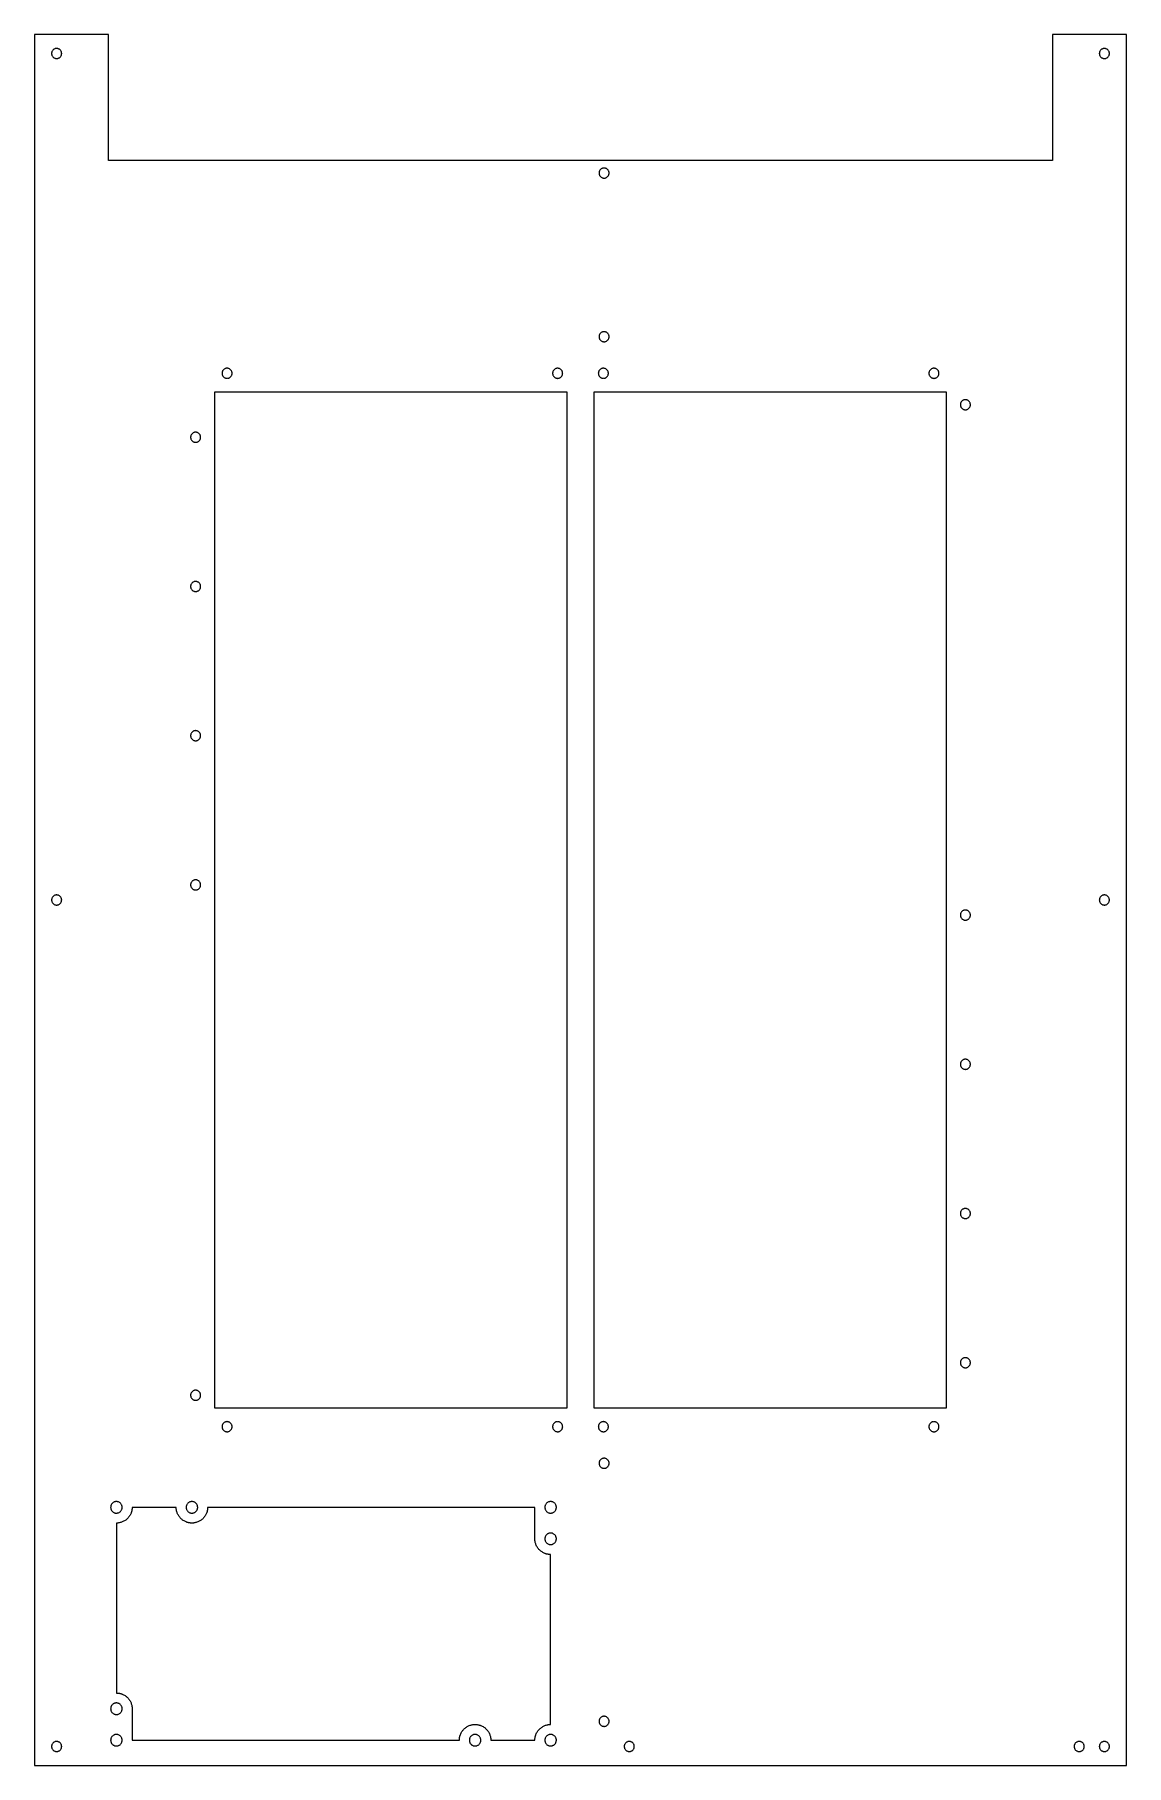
# Model space of a CAD drawing. Header units: millimetres. Extents: x 0 to 347, y 0 to 550.
import ezdxf

# ---------------------------------------------------------------- set-up
doc = ezdxf.new("R2010")
doc.units = ezdxf.units.MM

msp = doc.modelspace()

# ---------------------------------------------------------------- linework, layer by layer
at = {"color": 7, "linetype": 'Continuous', "lineweight": 25}
for p, q in [((0, 550), (0, 0)), ((23.5, 550), (0, 550)), ((23.5, 510), (23.5, 550)), ((323.5, 550), (323.5, 510)), ((347, 550), (323.5, 550)), ((347, 0), (347, 550)), ((323.5, 510), (23.5, 510)), ((169.24, 436.38), (57.17, 436.38)), ((57.17, 436.38), (57.17, 113.62)), ((169.24, 113.62), (169.24, 436.38)), ((289.83, 436.38), (177.76, 436.38)), ((177.76, 436.38), (177.76, 113.62)), ((289.83, 113.62), (289.83, 436.38)), ((57.17, 113.62), (169.24, 113.62)), ((177.76, 113.62), (289.83, 113.62)), ((26, 77), (26, 23)), ((45, 82), (31, 82)), ((159, 82), (55, 82)), ((159, 72), (159, 82)), ((164, 13), (164, 67)), ((31, 18), (31, 8)), ((31, 8), (135, 8)), ((145, 8), (159, 8)), ((0, 0), (347, 0))]:
    msp.add_line(p, q, dxfattribs=at)
for points, knots in [([(7, 545.6), (6.96, 545.6), (6.88, 545.6), (6.76, 545.58), (6.64, 545.56), (6.52, 545.53), (6.35, 545.47), (6.11, 545.35), (5.86, 545.14), (5.65, 544.88), (5.52, 544.63), (5.45, 544.4), (5.41, 544.2), (5.4, 544.07), (5.4, 544)], [0, 0, 0, 0, 0.048301, 0.096194, 0.143955, 0.191861, 0.240187, 0.370073, 0.50005, 0.629928, 0.759912, 0.84013, 0.919732, 1, 1, 1, 1]), ([(8.6, 544), (8.6, 544.04), (8.6, 544.12), (8.58, 544.24), (8.56, 544.36), (8.53, 544.48), (8.47, 544.65), (8.35, 544.88), (8.14, 545.14), (7.88, 545.35), (7.63, 545.48), (7.4, 545.55), (7.2, 545.59), (7.07, 545.6), (7, 545.6)], [0, 0, 0, 0, 0.048295, 0.096186, 0.143947, 0.191856, 0.240187, 0.370065, 0.50005, 0.629936, 0.759912, 0.840138, 0.919739, 1, 1, 1, 1]), ([(340, 545.6), (339.96, 545.6), (339.88, 545.6), (339.76, 545.58), (339.64, 545.56), (339.52, 545.53), (339.35, 545.47), (339.11, 545.35), (338.86, 545.14), (338.65, 544.88), (338.52, 544.63), (338.45, 544.4), (338.41, 544.2), (338.4, 544.07), (338.4, 544)], [0, 0, 0, 0, 0.048301, 0.096194, 0.143955, 0.191861, 0.240187, 0.370073, 0.50005, 0.629928, 0.759912, 0.84013, 0.919732, 1, 1, 1, 1]), ([(341.6, 544), (341.6, 544.04), (341.6, 544.12), (341.58, 544.24), (341.56, 544.36), (341.53, 544.48), (341.47, 544.65), (341.35, 544.88), (341.14, 545.14), (340.88, 545.35), (340.63, 545.48), (340.4, 545.55), (340.2, 545.59), (340.07, 545.6), (340, 545.6)], [0, 0, 0, 0, 0.048295, 0.096186, 0.143947, 0.191856, 0.240187, 0.370065, 0.50005, 0.629936, 0.759912, 0.840138, 0.919739, 1, 1, 1, 1]), ([(5.4, 544), (5.4, 543.96), (5.4, 543.88), (5.42, 543.76), (5.44, 543.64), (5.47, 543.52), (5.53, 543.35), (5.65, 543.11), (5.86, 542.86), (6.11, 542.65), (6.37, 542.52), (6.6, 542.45), (6.8, 542.41), (6.93, 542.4), (7, 542.4)], [0, 0, 0, 0, 0.048295, 0.096186, 0.143947, 0.191856, 0.240187, 0.370065, 0.50005, 0.629936, 0.759912, 0.840138, 0.919739, 1, 1, 1, 1]), ([(7, 542.4), (7.04, 542.4), (7.12, 542.4), (7.24, 542.42), (7.36, 542.44), (7.48, 542.47), (7.65, 542.53), (7.88, 542.65), (8.14, 542.86), (8.35, 543.11), (8.48, 543.37), (8.55, 543.6), (8.59, 543.8), (8.6, 543.93), (8.6, 544)], [0, 0, 0, 0, 0.048301, 0.096194, 0.143955, 0.191861, 0.240187, 0.370073, 0.50005, 0.629928, 0.759912, 0.84013, 0.919732, 1, 1, 1, 1]), ([(338.4, 544), (338.4, 543.96), (338.4, 543.88), (338.42, 543.76), (338.44, 543.64), (338.47, 543.52), (338.53, 543.35), (338.65, 543.11), (338.86, 542.86), (339.11, 542.65), (339.37, 542.52), (339.6, 542.45), (339.8, 542.41), (339.93, 542.4), (340, 542.4)], [0, 0, 0, 0, 0.048295, 0.096186, 0.143947, 0.191856, 0.240187, 0.370065, 0.50005, 0.629936, 0.759912, 0.840138, 0.919739, 1, 1, 1, 1]), ([(340, 542.4), (340.04, 542.4), (340.12, 542.4), (340.24, 542.42), (340.36, 542.44), (340.48, 542.47), (340.65, 542.53), (340.88, 542.65), (341.14, 542.86), (341.35, 543.11), (341.48, 543.37), (341.55, 543.6), (341.59, 543.8), (341.6, 543.93), (341.6, 544)], [0, 0, 0, 0, 0.048301, 0.096194, 0.143955, 0.191861, 0.240187, 0.370073, 0.50005, 0.629928, 0.759912, 0.84013, 0.919732, 1, 1, 1, 1]), ([(181, 507.6), (180.96, 507.6), (180.88, 507.6), (180.76, 507.58), (180.64, 507.56), (180.52, 507.53), (180.35, 507.47), (180.11, 507.35), (179.86, 507.14), (179.65, 506.88), (179.52, 506.63), (179.45, 506.4), (179.41, 506.2), (179.4, 506.07), (179.4, 506)], [0, 0, 0, 0, 0.048301, 0.096194, 0.143955, 0.191861, 0.240187, 0.370073, 0.50005, 0.629928, 0.759912, 0.84013, 0.919732, 1, 1, 1, 1]), ([(182.6, 506), (182.6, 506.04), (182.6, 506.12), (182.58, 506.24), (182.56, 506.36), (182.53, 506.48), (182.47, 506.65), (182.35, 506.88), (182.14, 507.14), (181.88, 507.35), (181.63, 507.48), (181.4, 507.55), (181.2, 507.59), (181.07, 507.6), (181, 507.6)], [0, 0, 0, 0, 0.048295, 0.096186, 0.143947, 0.191856, 0.240187, 0.370065, 0.50005, 0.629936, 0.759912, 0.840138, 0.919739, 1, 1, 1, 1]), ([(181, 504.4), (181.04, 504.4), (181.12, 504.4), (181.24, 504.42), (181.36, 504.44), (181.48, 504.47), (181.65, 504.53), (181.88, 504.65), (182.14, 504.86), (182.35, 505.11), (182.48, 505.37), (182.55, 505.6), (182.59, 505.8), (182.6, 505.93), (182.6, 506)], [0, 0, 0, 0, 0.048301, 0.096194, 0.143955, 0.191861, 0.240187, 0.370073, 0.50005, 0.629928, 0.759912, 0.84013, 0.919732, 1, 1, 1, 1]), ([(179.4, 506), (179.4, 505.96), (179.4, 505.88), (179.42, 505.76), (179.44, 505.64), (179.47, 505.52), (179.53, 505.35), (179.65, 505.11), (179.86, 504.86), (180.11, 504.65), (180.37, 504.52), (180.6, 504.45), (180.8, 504.41), (180.93, 504.4), (181, 504.4)], [0, 0, 0, 0, 0.048295, 0.096186, 0.143947, 0.191856, 0.240187, 0.370065, 0.50005, 0.629936, 0.759912, 0.840138, 0.919739, 1, 1, 1, 1]), ([(181, 455.6), (180.96, 455.6), (180.88, 455.6), (180.76, 455.58), (180.64, 455.56), (180.52, 455.53), (180.35, 455.47), (180.11, 455.35), (179.86, 455.14), (179.65, 454.88), (179.52, 454.63), (179.45, 454.4), (179.41, 454.2), (179.4, 454.07), (179.4, 454)], [0, 0, 0, 0, 0.048301, 0.096194, 0.143955, 0.191861, 0.240187, 0.370073, 0.50005, 0.629928, 0.759912, 0.84013, 0.919732, 1, 1, 1, 1]), ([(179.4, 454), (179.4, 453.96), (179.4, 453.88), (179.42, 453.76), (179.44, 453.64), (179.47, 453.52), (179.53, 453.35), (179.65, 453.11), (179.86, 452.86), (180.11, 452.65), (180.37, 452.52), (180.6, 452.45), (180.8, 452.41), (180.93, 452.4), (181, 452.4)], [0, 0, 0, 0, 0.048295, 0.096186, 0.143947, 0.191856, 0.240187, 0.370065, 0.50005, 0.629936, 0.759912, 0.840138, 0.919739, 1, 1, 1, 1]), ([(182.6, 454), (182.6, 454.04), (182.6, 454.12), (182.58, 454.24), (182.56, 454.36), (182.53, 454.48), (182.47, 454.65), (182.35, 454.88), (182.14, 455.14), (181.88, 455.35), (181.63, 455.48), (181.4, 455.55), (181.2, 455.59), (181.07, 455.6), (181, 455.6)], [0, 0, 0, 0, 0.048295, 0.096186, 0.143947, 0.191856, 0.240187, 0.370065, 0.50005, 0.629936, 0.759912, 0.840138, 0.919739, 1, 1, 1, 1]), ([(181, 452.4), (181.04, 452.4), (181.12, 452.4), (181.24, 452.42), (181.36, 452.44), (181.48, 452.47), (181.65, 452.53), (181.88, 452.65), (182.14, 452.86), (182.35, 453.11), (182.48, 453.37), (182.55, 453.6), (182.59, 453.8), (182.6, 453.93), (182.6, 454)], [0, 0, 0, 0, 0.048301, 0.096194, 0.143955, 0.191861, 0.240187, 0.370073, 0.50005, 0.629928, 0.759912, 0.84013, 0.919732, 1, 1, 1, 1]), ([(61.17, 443.97), (61.13, 443.97), (61.05, 443.97), (60.93, 443.96), (60.81, 443.93), (60.7, 443.9), (60.52, 443.84), (60.29, 443.72), (60.03, 443.51), (59.82, 443.26), (59.69, 443), (59.62, 442.77), (59.58, 442.57), (59.57, 442.44), (59.57, 442.37)], [0, 0, 0, 0, 0.048301, 0.096194, 0.143955, 0.191861, 0.240187, 0.370073, 0.50005, 0.629928, 0.759912, 0.84013, 0.919732, 1, 1, 1, 1]), ([(59.57, 442.37), (59.57, 442.33), (59.57, 442.25), (59.59, 442.13), (59.61, 442.01), (59.64, 441.9), (59.7, 441.72), (59.82, 441.49), (60.03, 441.23), (60.29, 441.03), (60.54, 440.9), (60.77, 440.82), (60.97, 440.78), (61.1, 440.78), (61.17, 440.77)], [0, 0, 0, 0, 0.048295, 0.096186, 0.143947, 0.191856, 0.240187, 0.370065, 0.50005, 0.629936, 0.759912, 0.840138, 0.919739, 1, 1, 1, 1]), ([(62.77, 442.37), (62.77, 442.41), (62.77, 442.49), (62.75, 442.61), (62.73, 442.73), (62.7, 442.85), (62.64, 443.03), (62.52, 443.26), (62.31, 443.51), (62.06, 443.72), (61.8, 443.85), (61.57, 443.93), (61.37, 443.97), (61.24, 443.97), (61.17, 443.97)], [0, 0, 0, 0, 0.048295, 0.096186, 0.143947, 0.191856, 0.240187, 0.370065, 0.50005, 0.629936, 0.759912, 0.840138, 0.919739, 1, 1, 1, 1]), ([(61.17, 440.77), (61.21, 440.77), (61.29, 440.78), (61.41, 440.79), (61.53, 440.81), (61.65, 440.84), (61.82, 440.91), (62.06, 441.03), (62.31, 441.23), (62.52, 441.49), (62.65, 441.74), (62.72, 441.97), (62.76, 442.17), (62.77, 442.31), (62.77, 442.37)], [0, 0, 0, 0, 0.048301, 0.096194, 0.143955, 0.191861, 0.240187, 0.370073, 0.50005, 0.629928, 0.759912, 0.84013, 0.919732, 1, 1, 1, 1]), ([(166.24, 443.97), (166.19, 443.97), (166.11, 443.97), (165.99, 443.96), (165.88, 443.93), (165.76, 443.9), (165.58, 443.84), (165.35, 443.72), (165.1, 443.51), (164.89, 443.26), (164.76, 443), (164.68, 442.77), (164.64, 442.57), (164.64, 442.44), (164.64, 442.37)], [0, 0, 0, 0, 0.048301, 0.096194, 0.143955, 0.191861, 0.240187, 0.370073, 0.50005, 0.629928, 0.759912, 0.84013, 0.919732, 1, 1, 1, 1]), ([(164.64, 442.37), (164.64, 442.33), (164.64, 442.25), (164.65, 442.13), (164.67, 442.01), (164.71, 441.9), (164.77, 441.72), (164.89, 441.49), (165.1, 441.23), (165.35, 441.03), (165.61, 440.9), (165.84, 440.82), (166.03, 440.78), (166.17, 440.78), (166.24, 440.77)], [0, 0, 0, 0, 0.048295, 0.096186, 0.143947, 0.191856, 0.240187, 0.370065, 0.50005, 0.629936, 0.759912, 0.840138, 0.919739, 1, 1, 1, 1]), ([(167.84, 442.37), (167.83, 442.41), (167.83, 442.49), (167.82, 442.61), (167.8, 442.73), (167.76, 442.85), (167.7, 443.03), (167.58, 443.26), (167.37, 443.51), (167.12, 443.72), (166.87, 443.85), (166.63, 443.93), (166.44, 443.97), (166.3, 443.97), (166.24, 443.97)], [0, 0, 0, 0, 0.048295, 0.096186, 0.143947, 0.191856, 0.240187, 0.370065, 0.50005, 0.629936, 0.759912, 0.840138, 0.919739, 1, 1, 1, 1]), ([(166.24, 440.77), (166.28, 440.77), (166.36, 440.78), (166.48, 440.79), (166.59, 440.81), (166.71, 440.84), (166.89, 440.91), (167.12, 441.03), (167.37, 441.23), (167.58, 441.49), (167.71, 441.74), (167.79, 441.97), (167.83, 442.17), (167.83, 442.31), (167.84, 442.37)], [0, 0, 0, 0, 0.048301, 0.096194, 0.143955, 0.191861, 0.240187, 0.370073, 0.50005, 0.629928, 0.759912, 0.84013, 0.919732, 1, 1, 1, 1]), ([(180.76, 443.97), (180.72, 443.97), (180.64, 443.97), (180.52, 443.96), (180.41, 443.93), (180.29, 443.9), (180.11, 443.84), (179.88, 443.72), (179.63, 443.51), (179.42, 443.26), (179.29, 443), (179.21, 442.77), (179.17, 442.57), (179.17, 442.44), (179.16, 442.37)], [0, 0, 0, 0, 0.048301, 0.096194, 0.143955, 0.191861, 0.240187, 0.370073, 0.50005, 0.629928, 0.759912, 0.84013, 0.919732, 1, 1, 1, 1]), ([(179.16, 442.37), (179.17, 442.33), (179.17, 442.25), (179.18, 442.13), (179.2, 442.01), (179.24, 441.9), (179.3, 441.72), (179.42, 441.49), (179.63, 441.23), (179.88, 441.03), (180.13, 440.9), (180.37, 440.82), (180.56, 440.78), (180.7, 440.78), (180.76, 440.77)], [0, 0, 0, 0, 0.048295, 0.096186, 0.143947, 0.191856, 0.240187, 0.370065, 0.50005, 0.629936, 0.759912, 0.840138, 0.919739, 1, 1, 1, 1]), ([(182.36, 442.37), (182.36, 442.41), (182.36, 442.49), (182.35, 442.61), (182.33, 442.73), (182.29, 442.85), (182.23, 443.03), (182.11, 443.26), (181.9, 443.51), (181.65, 443.72), (181.39, 443.85), (181.16, 443.93), (180.97, 443.97), (180.83, 443.97), (180.76, 443.97)], [0, 0, 0, 0, 0.048295, 0.096186, 0.143947, 0.191856, 0.240187, 0.370065, 0.50005, 0.629936, 0.759912, 0.840138, 0.919739, 1, 1, 1, 1]), ([(180.76, 440.77), (180.81, 440.77), (180.89, 440.78), (181.01, 440.79), (181.12, 440.81), (181.24, 440.84), (181.42, 440.91), (181.65, 441.03), (181.9, 441.23), (182.11, 441.49), (182.24, 441.74), (182.32, 441.97), (182.36, 442.17), (182.36, 442.31), (182.36, 442.37)], [0, 0, 0, 0, 0.048301, 0.096194, 0.143955, 0.191861, 0.240187, 0.370073, 0.50005, 0.629928, 0.759912, 0.84013, 0.919732, 1, 1, 1, 1]), ([(285.83, 443.97), (285.79, 443.97), (285.71, 443.97), (285.59, 443.96), (285.47, 443.93), (285.35, 443.9), (285.18, 443.84), (284.94, 443.72), (284.69, 443.51), (284.48, 443.26), (284.35, 443), (284.28, 442.77), (284.24, 442.57), (284.23, 442.44), (284.23, 442.37)], [0, 0, 0, 0, 0.048301, 0.096194, 0.143955, 0.191861, 0.240187, 0.370073, 0.50005, 0.629928, 0.759912, 0.84013, 0.919732, 1, 1, 1, 1]), ([(284.23, 442.37), (284.23, 442.33), (284.23, 442.25), (284.25, 442.13), (284.27, 442.01), (284.3, 441.9), (284.36, 441.72), (284.48, 441.49), (284.69, 441.23), (284.94, 441.03), (285.2, 440.9), (285.43, 440.82), (285.63, 440.78), (285.76, 440.78), (285.83, 440.77)], [0, 0, 0, 0, 0.0482955, 0.0961861, 0.143947, 0.1918557, 0.2401868, 0.3700649, 0.5000495, 0.6299357, 0.7599124, 0.8401376, 0.9197392, 1, 1, 1, 1]), ([(287.43, 442.37), (287.43, 442.41), (287.43, 442.49), (287.41, 442.61), (287.39, 442.73), (287.36, 442.85), (287.3, 443.03), (287.18, 443.26), (286.97, 443.51), (286.71, 443.72), (286.46, 443.85), (286.23, 443.93), (286.03, 443.97), (285.9, 443.97), (285.83, 443.97)], [0, 0, 0, 0, 0.048295, 0.096186, 0.143947, 0.191856, 0.240187, 0.370065, 0.50005, 0.629936, 0.759912, 0.840138, 0.919739, 1, 1, 1, 1]), ([(285.83, 440.77), (285.87, 440.77), (285.95, 440.78), (286.07, 440.79), (286.19, 440.81), (286.3, 440.84), (286.48, 440.91), (286.71, 441.03), (286.97, 441.23), (287.18, 441.49), (287.31, 441.74), (287.38, 441.97), (287.42, 442.17), (287.43, 442.31), (287.43, 442.37)], [0, 0, 0, 0, 0.048301, 0.096194, 0.143955, 0.191861, 0.240187, 0.370073, 0.50005, 0.629928, 0.759912, 0.84013, 0.919732, 1, 1, 1, 1]), ([(295.83, 433.98), (295.79, 433.98), (295.71, 433.97), (295.59, 433.96), (295.47, 433.94), (295.35, 433.91), (295.17, 433.84), (294.94, 433.72), (294.69, 433.52), (294.48, 433.26), (294.35, 433.01), (294.27, 432.78), (294.23, 432.58), (294.23, 432.44), (294.23, 432.38)], [0, 0, 0, 0, 0.048301, 0.096194, 0.143955, 0.191861, 0.240187, 0.370073, 0.50005, 0.629928, 0.759912, 0.84013, 0.919732, 1, 1, 1, 1]), ([(294.23, 432.38), (294.23, 432.34), (294.23, 432.26), (294.24, 432.14), (294.27, 432.02), (294.3, 431.9), (294.36, 431.72), (294.48, 431.49), (294.69, 431.24), (294.94, 431.03), (295.2, 430.9), (295.43, 430.82), (295.63, 430.78), (295.76, 430.78), (295.83, 430.78)], [0, 0, 0, 0, 0.048295, 0.096186, 0.143947, 0.191856, 0.240187, 0.370065, 0.50005, 0.629936, 0.759912, 0.840138, 0.919739, 1, 1, 1, 1]), ([(297.43, 432.38), (297.43, 432.42), (297.42, 432.5), (297.41, 432.62), (297.39, 432.74), (297.36, 432.85), (297.29, 433.03), (297.17, 433.26), (296.97, 433.52), (296.71, 433.72), (296.46, 433.86), (296.23, 433.93), (296.03, 433.97), (295.89, 433.97), (295.83, 433.98)], [0, 0, 0, 0, 0.048295, 0.096186, 0.143947, 0.191856, 0.240187, 0.370065, 0.50005, 0.629936, 0.759912, 0.840138, 0.919739, 1, 1, 1, 1]), ([(295.83, 430.78), (295.87, 430.78), (295.95, 430.78), (296.07, 430.79), (296.19, 430.82), (296.3, 430.85), (296.48, 430.91), (296.71, 431.03), (296.97, 431.24), (297.17, 431.49), (297.3, 431.75), (297.38, 431.98), (297.42, 432.18), (297.42, 432.31), (297.43, 432.38)], [0, 0, 0, 0, 0.048301, 0.096194, 0.143955, 0.191861, 0.240187, 0.370073, 0.50005, 0.629928, 0.759912, 0.84013, 0.919732, 1, 1, 1, 1]), ([(51.17, 423.64), (51.13, 423.64), (51.05, 423.64), (50.93, 423.63), (50.81, 423.6), (50.7, 423.57), (50.52, 423.51), (50.29, 423.39), (50.03, 423.18), (49.83, 422.93), (49.7, 422.67), (49.62, 422.44), (49.58, 422.24), (49.58, 422.11), (49.57, 422.04)], [0, 0, 0, 0, 0.048301, 0.096194, 0.143955, 0.191861, 0.240187, 0.370073, 0.50005, 0.629928, 0.759912, 0.84013, 0.919732, 1, 1, 1, 1]), ([(52.77, 422.04), (52.77, 422.08), (52.77, 422.16), (52.76, 422.28), (52.73, 422.4), (52.7, 422.52), (52.64, 422.7), (52.52, 422.93), (52.31, 423.18), (52.06, 423.39), (51.8, 423.52), (51.57, 423.6), (51.37, 423.64), (51.24, 423.64), (51.17, 423.64)], [0, 0, 0, 0, 0.048295, 0.096186, 0.143947, 0.191856, 0.240187, 0.370065, 0.50005, 0.629936, 0.759912, 0.840138, 0.919739, 1, 1, 1, 1]), ([(49.57, 422.04), (49.57, 422), (49.58, 421.92), (49.59, 421.8), (49.61, 421.68), (49.64, 421.57), (49.71, 421.39), (49.83, 421.16), (50.03, 420.9), (50.29, 420.69), (50.54, 420.56), (50.77, 420.49), (50.97, 420.45), (51.11, 420.44), (51.17, 420.44)], [0, 0, 0, 0, 0.0482955, 0.0961861, 0.143947, 0.1918557, 0.2401868, 0.3700649, 0.5000495, 0.6299357, 0.7599124, 0.8401376, 0.9197392, 1, 1, 1, 1]), ([(51.17, 420.44), (51.21, 420.44), (51.29, 420.44), (51.41, 420.46), (51.53, 420.48), (51.65, 420.51), (51.83, 420.58), (52.06, 420.69), (52.31, 420.9), (52.52, 421.16), (52.65, 421.41), (52.73, 421.64), (52.77, 421.84), (52.77, 421.97), (52.77, 422.04)], [0, 0, 0, 0, 0.048301, 0.096194, 0.143955, 0.191861, 0.240187, 0.370073, 0.50005, 0.629928, 0.759912, 0.84013, 0.919732, 1, 1, 1, 1]), ([(51.17, 376.23), (51.13, 376.23), (51.05, 376.23), (50.93, 376.21), (50.81, 376.19), (50.7, 376.16), (50.52, 376.1), (50.29, 375.98), (50.03, 375.77), (49.83, 375.51), (49.7, 375.26), (49.62, 375.03), (49.58, 374.83), (49.58, 374.7), (49.57, 374.63)], [0, 0, 0, 0, 0.0483007, 0.0961939, 0.1439549, 0.191861, 0.2401872, 0.3700731, 0.5000496, 0.6299275, 0.759912, 0.8401304, 0.919732, 1, 1, 1, 1]), ([(49.57, 374.63), (49.57, 374.59), (49.58, 374.51), (49.59, 374.39), (49.61, 374.27), (49.64, 374.15), (49.71, 373.97), (49.83, 373.74), (50.03, 373.49), (50.29, 373.28), (50.54, 373.15), (50.77, 373.08), (50.97, 373.04), (51.11, 373.03), (51.17, 373.03)], [0, 0, 0, 0, 0.048295, 0.096186, 0.143947, 0.191856, 0.240187, 0.370065, 0.50005, 0.629936, 0.759912, 0.840138, 0.919739, 1, 1, 1, 1]), ([(52.77, 374.63), (52.77, 374.67), (52.77, 374.75), (52.76, 374.87), (52.73, 374.99), (52.7, 375.1), (52.64, 375.28), (52.52, 375.51), (52.31, 375.77), (52.06, 375.98), (51.8, 376.11), (51.57, 376.18), (51.37, 376.22), (51.24, 376.23), (51.17, 376.23)], [0, 0, 0, 0, 0.048295, 0.096186, 0.143947, 0.191856, 0.240187, 0.370065, 0.50005, 0.629936, 0.759912, 0.840138, 0.919739, 1, 1, 1, 1]), ([(51.17, 373.03), (51.21, 373.03), (51.29, 373.03), (51.41, 373.05), (51.53, 373.07), (51.65, 373.1), (51.83, 373.16), (52.06, 373.28), (52.31, 373.49), (52.52, 373.74), (52.65, 374), (52.73, 374.23), (52.77, 374.43), (52.77, 374.56), (52.77, 374.63)], [0, 0, 0, 0, 0.048301, 0.096194, 0.143955, 0.191861, 0.240187, 0.370073, 0.50005, 0.629928, 0.759912, 0.84013, 0.919732, 1, 1, 1, 1]), ([(51.17, 328.82), (51.13, 328.81), (51.05, 328.81), (50.93, 328.8), (50.81, 328.78), (50.7, 328.74), (50.52, 328.68), (50.29, 328.56), (50.03, 328.35), (49.83, 328.1), (49.7, 327.85), (49.62, 327.61), (49.58, 327.42), (49.58, 327.28), (49.57, 327.22)], [0, 0, 0, 0, 0.048301, 0.096194, 0.143955, 0.191861, 0.240187, 0.370073, 0.50005, 0.629928, 0.759912, 0.84013, 0.919732, 1, 1, 1, 1]), ([(49.57, 327.22), (49.57, 327.18), (49.58, 327.09), (49.59, 326.97), (49.61, 326.86), (49.64, 326.74), (49.71, 326.56), (49.83, 326.33), (50.03, 326.08), (50.29, 325.87), (50.54, 325.74), (50.77, 325.66), (50.97, 325.62), (51.11, 325.62), (51.17, 325.62)], [0, 0, 0, 0, 0.048295, 0.096186, 0.143947, 0.191856, 0.240187, 0.370065, 0.50005, 0.629936, 0.759912, 0.840138, 0.919739, 1, 1, 1, 1]), ([(52.77, 327.22), (52.77, 327.26), (52.77, 327.34), (52.76, 327.46), (52.73, 327.57), (52.7, 327.69), (52.64, 327.87), (52.52, 328.1), (52.31, 328.35), (52.06, 328.56), (51.8, 328.69), (51.57, 328.77), (51.37, 328.81), (51.24, 328.81), (51.17, 328.82)], [0, 0, 0, 0, 0.048295, 0.096186, 0.143947, 0.191856, 0.240187, 0.370065, 0.50005, 0.629936, 0.759912, 0.840138, 0.919739, 1, 1, 1, 1]), ([(51.17, 325.62), (51.21, 325.62), (51.29, 325.62), (51.41, 325.63), (51.53, 325.65), (51.65, 325.69), (51.83, 325.75), (52.06, 325.87), (52.31, 326.08), (52.52, 326.33), (52.65, 326.59), (52.73, 326.82), (52.77, 327.01), (52.77, 327.15), (52.77, 327.22)], [0, 0, 0, 0, 0.048301, 0.096194, 0.143955, 0.191861, 0.240187, 0.370073, 0.50005, 0.629928, 0.759912, 0.84013, 0.919732, 1, 1, 1, 1]), ([(51.17, 281.4), (51.13, 281.4), (51.05, 281.4), (50.93, 281.39), (50.81, 281.36), (50.7, 281.33), (50.52, 281.27), (50.29, 281.15), (50.03, 280.94), (49.83, 280.69), (49.7, 280.43), (49.62, 280.2), (49.58, 280), (49.58, 279.87), (49.57, 279.8)], [0, 0, 0, 0, 0.048301, 0.096194, 0.143955, 0.191861, 0.240187, 0.370073, 0.50005, 0.629928, 0.759912, 0.84013, 0.919732, 1, 1, 1, 1]), ([(52.77, 279.8), (52.77, 279.84), (52.77, 279.92), (52.76, 280.04), (52.73, 280.16), (52.7, 280.28), (52.64, 280.46), (52.52, 280.69), (52.31, 280.94), (52.06, 281.15), (51.8, 281.28), (51.57, 281.36), (51.37, 281.4), (51.24, 281.4), (51.17, 281.4)], [0, 0, 0, 0, 0.048295, 0.096186, 0.143947, 0.191856, 0.240187, 0.370065, 0.50005, 0.629936, 0.759912, 0.840138, 0.919739, 1, 1, 1, 1]), ([(7, 276.6), (6.96, 276.6), (6.88, 276.6), (6.76, 276.58), (6.64, 276.56), (6.52, 276.53), (6.35, 276.47), (6.11, 276.35), (5.86, 276.14), (5.65, 275.88), (5.52, 275.63), (5.45, 275.4), (5.41, 275.2), (5.4, 275.07), (5.4, 275)], [0, 0, 0, 0, 0.048301, 0.096194, 0.143955, 0.191861, 0.240187, 0.370073, 0.50005, 0.629928, 0.759912, 0.84013, 0.919732, 1, 1, 1, 1]), ([(8.6, 275), (8.6, 275.04), (8.6, 275.12), (8.58, 275.24), (8.56, 275.36), (8.53, 275.48), (8.47, 275.65), (8.35, 275.88), (8.14, 276.14), (7.88, 276.35), (7.63, 276.48), (7.4, 276.55), (7.2, 276.59), (7.07, 276.6), (7, 276.6)], [0, 0, 0, 0, 0.048295, 0.096186, 0.143947, 0.191856, 0.240187, 0.370065, 0.50005, 0.629936, 0.759912, 0.840138, 0.919739, 1, 1, 1, 1]), ([(49.57, 279.8), (49.57, 279.76), (49.58, 279.68), (49.59, 279.56), (49.61, 279.44), (49.64, 279.33), (49.71, 279.15), (49.83, 278.92), (50.03, 278.66), (50.29, 278.45), (50.54, 278.32), (50.77, 278.25), (50.97, 278.21), (51.11, 278.2), (51.17, 278.2)], [0, 0, 0, 0, 0.048295, 0.096186, 0.143947, 0.191856, 0.240187, 0.370065, 0.50005, 0.629936, 0.759912, 0.840138, 0.919739, 1, 1, 1, 1]), ([(51.17, 278.2), (51.21, 278.2), (51.29, 278.2), (51.41, 278.22), (51.53, 278.24), (51.65, 278.27), (51.83, 278.34), (52.06, 278.45), (52.31, 278.66), (52.52, 278.92), (52.65, 279.17), (52.73, 279.4), (52.77, 279.6), (52.77, 279.73), (52.77, 279.8)], [0, 0, 0, 0, 0.048301, 0.096194, 0.143955, 0.191861, 0.240187, 0.370073, 0.50005, 0.629928, 0.759912, 0.84013, 0.919732, 1, 1, 1, 1]), ([(340, 276.6), (339.96, 276.6), (339.88, 276.6), (339.76, 276.58), (339.64, 276.56), (339.52, 276.53), (339.35, 276.47), (339.11, 276.35), (338.86, 276.14), (338.65, 275.88), (338.52, 275.63), (338.45, 275.4), (338.41, 275.2), (338.4, 275.07), (338.4, 275)], [0, 0, 0, 0, 0.048301, 0.096194, 0.143955, 0.191861, 0.240187, 0.370073, 0.50005, 0.629928, 0.759912, 0.84013, 0.919732, 1, 1, 1, 1]), ([(341.6, 275), (341.6, 275.04), (341.6, 275.12), (341.58, 275.24), (341.56, 275.36), (341.53, 275.48), (341.47, 275.65), (341.35, 275.88), (341.14, 276.14), (340.88, 276.35), (340.63, 276.48), (340.4, 276.55), (340.2, 276.59), (340.07, 276.6), (340, 276.6)], [0, 0, 0, 0, 0.048295, 0.096186, 0.143947, 0.191856, 0.240187, 0.370065, 0.50005, 0.629936, 0.759912, 0.840138, 0.919739, 1, 1, 1, 1]), ([(5.4, 275), (5.4, 274.96), (5.4, 274.88), (5.42, 274.76), (5.44, 274.64), (5.47, 274.52), (5.53, 274.35), (5.65, 274.11), (5.86, 273.86), (6.11, 273.65), (6.37, 273.52), (6.6, 273.45), (6.8, 273.41), (6.93, 273.4), (7, 273.4)], [0, 0, 0, 0, 0.048295, 0.096186, 0.143947, 0.191856, 0.240187, 0.370065, 0.50005, 0.629936, 0.759912, 0.840138, 0.919739, 1, 1, 1, 1]), ([(7, 273.4), (7.04, 273.4), (7.12, 273.4), (7.24, 273.42), (7.36, 273.44), (7.48, 273.47), (7.65, 273.53), (7.88, 273.65), (8.14, 273.86), (8.35, 274.11), (8.48, 274.37), (8.55, 274.6), (8.59, 274.8), (8.6, 274.93), (8.6, 275)], [0, 0, 0, 0, 0.048301, 0.096194, 0.143955, 0.191861, 0.240187, 0.370073, 0.50005, 0.629928, 0.759912, 0.84013, 0.919732, 1, 1, 1, 1]), ([(295.83, 271.8), (295.79, 271.8), (295.71, 271.8), (295.59, 271.78), (295.47, 271.76), (295.35, 271.73), (295.17, 271.66), (294.94, 271.55), (294.69, 271.34), (294.48, 271.08), (294.35, 270.83), (294.27, 270.6), (294.23, 270.4), (294.23, 270.27), (294.23, 270.2)], [0, 0, 0, 0, 0.048301, 0.096194, 0.143955, 0.191861, 0.240187, 0.370073, 0.50005, 0.629928, 0.759912, 0.84013, 0.919732, 1, 1, 1, 1]), ([(294.23, 270.2), (294.23, 270.16), (294.23, 270.08), (294.24, 269.96), (294.27, 269.84), (294.3, 269.72), (294.36, 269.54), (294.48, 269.31), (294.69, 269.06), (294.94, 268.85), (295.2, 268.72), (295.43, 268.64), (295.63, 268.6), (295.76, 268.6), (295.83, 268.6)], [0, 0, 0, 0, 0.0482955, 0.0961861, 0.143947, 0.1918557, 0.2401868, 0.3700649, 0.5000495, 0.6299357, 0.7599124, 0.8401376, 0.9197392, 1, 1, 1, 1]), ([(297.43, 270.2), (297.43, 270.24), (297.42, 270.32), (297.41, 270.44), (297.39, 270.56), (297.36, 270.67), (297.29, 270.85), (297.17, 271.08), (296.97, 271.34), (296.71, 271.55), (296.46, 271.68), (296.23, 271.75), (296.03, 271.79), (295.89, 271.8), (295.83, 271.8)], [0, 0, 0, 0, 0.048295, 0.096186, 0.143947, 0.191856, 0.240187, 0.370065, 0.50005, 0.629936, 0.759912, 0.840138, 0.919739, 1, 1, 1, 1]), ([(295.83, 268.6), (295.87, 268.6), (295.95, 268.6), (296.07, 268.61), (296.19, 268.64), (296.3, 268.67), (296.48, 268.73), (296.71, 268.85), (296.97, 269.06), (297.17, 269.31), (297.3, 269.57), (297.38, 269.8), (297.42, 270), (297.42, 270.13), (297.43, 270.2)], [0, 0, 0, 0, 0.048301, 0.096194, 0.143955, 0.191861, 0.240187, 0.370073, 0.50005, 0.629928, 0.759912, 0.84013, 0.919732, 1, 1, 1, 1]), ([(338.4, 275), (338.4, 274.96), (338.4, 274.88), (338.42, 274.76), (338.44, 274.64), (338.47, 274.52), (338.53, 274.35), (338.65, 274.11), (338.86, 273.86), (339.11, 273.65), (339.37, 273.52), (339.6, 273.45), (339.8, 273.41), (339.93, 273.4), (340, 273.4)], [0, 0, 0, 0, 0.048295, 0.096186, 0.143947, 0.191856, 0.240187, 0.370065, 0.50005, 0.629936, 0.759912, 0.840138, 0.919739, 1, 1, 1, 1]), ([(340, 273.4), (340.04, 273.4), (340.12, 273.4), (340.24, 273.42), (340.36, 273.44), (340.48, 273.47), (340.65, 273.53), (340.88, 273.65), (341.14, 273.86), (341.35, 274.11), (341.48, 274.37), (341.55, 274.6), (341.59, 274.8), (341.6, 274.93), (341.6, 275)], [0, 0, 0, 0, 0.048301, 0.096194, 0.143955, 0.191861, 0.240187, 0.370073, 0.50005, 0.629928, 0.759912, 0.84013, 0.919732, 1, 1, 1, 1]), ([(295.83, 224.38), (295.79, 224.38), (295.71, 224.38), (295.59, 224.37), (295.47, 224.35), (295.35, 224.31), (295.17, 224.25), (294.94, 224.13), (294.69, 223.92), (294.48, 223.67), (294.35, 223.41), (294.27, 223.18), (294.23, 222.99), (294.23, 222.85), (294.23, 222.78)], [0, 0, 0, 0, 0.048301, 0.096194, 0.143955, 0.191861, 0.240187, 0.370073, 0.50005, 0.629928, 0.759912, 0.84013, 0.919732, 1, 1, 1, 1]), ([(294.23, 222.78), (294.23, 222.74), (294.23, 222.66), (294.24, 222.54), (294.27, 222.43), (294.3, 222.31), (294.36, 222.13), (294.48, 221.9), (294.69, 221.65), (294.94, 221.44), (295.2, 221.31), (295.43, 221.23), (295.63, 221.19), (295.76, 221.19), (295.83, 221.18)], [0, 0, 0, 0, 0.048295, 0.096186, 0.143947, 0.191856, 0.240187, 0.370065, 0.50005, 0.629936, 0.759912, 0.840138, 0.919739, 1, 1, 1, 1]), ([(297.43, 222.78), (297.43, 222.82), (297.42, 222.91), (297.41, 223.03), (297.39, 223.14), (297.36, 223.26), (297.29, 223.44), (297.17, 223.67), (296.97, 223.92), (296.71, 224.13), (296.46, 224.26), (296.23, 224.34), (296.03, 224.38), (295.89, 224.38), (295.83, 224.38)], [0, 0, 0, 0, 0.048295, 0.096186, 0.143947, 0.191856, 0.240187, 0.370065, 0.50005, 0.629936, 0.759912, 0.840138, 0.919739, 1, 1, 1, 1]), ([(295.83, 221.18), (295.87, 221.19), (295.95, 221.19), (296.07, 221.2), (296.19, 221.22), (296.3, 221.26), (296.48, 221.32), (296.71, 221.44), (296.97, 221.65), (297.17, 221.9), (297.3, 222.15), (297.38, 222.39), (297.42, 222.58), (297.42, 222.72), (297.43, 222.78)], [0, 0, 0, 0, 0.048301, 0.096194, 0.143955, 0.191861, 0.240187, 0.370073, 0.50005, 0.629928, 0.759912, 0.84013, 0.919732, 1, 1, 1, 1]), ([(295.83, 176.97), (295.79, 176.97), (295.71, 176.97), (295.59, 176.95), (295.47, 176.93), (295.35, 176.9), (295.17, 176.84), (294.94, 176.72), (294.69, 176.51), (294.48, 176.26), (294.35, 176), (294.27, 175.77), (294.23, 175.57), (294.23, 175.44), (294.23, 175.37)], [0, 0, 0, 0, 0.048301, 0.096194, 0.143955, 0.191861, 0.240187, 0.370073, 0.50005, 0.629928, 0.759912, 0.84013, 0.919732, 1, 1, 1, 1]), ([(297.43, 175.37), (297.43, 175.41), (297.42, 175.49), (297.41, 175.61), (297.39, 175.73), (297.36, 175.85), (297.29, 176.03), (297.17, 176.26), (296.97, 176.51), (296.71, 176.72), (296.46, 176.85), (296.23, 176.92), (296.03, 176.96), (295.89, 176.97), (295.83, 176.97)], [0, 0, 0, 0, 0.048295, 0.096186, 0.143947, 0.191856, 0.240187, 0.370065, 0.50005, 0.629936, 0.759912, 0.840138, 0.919739, 1, 1, 1, 1]), ([(294.23, 175.37), (294.23, 175.33), (294.23, 175.25), (294.24, 175.13), (294.27, 175.01), (294.3, 174.9), (294.36, 174.72), (294.48, 174.49), (294.69, 174.23), (294.94, 174.02), (295.2, 173.89), (295.43, 173.82), (295.63, 173.78), (295.76, 173.77), (295.83, 173.77)], [0, 0, 0, 0, 0.048295, 0.096186, 0.143947, 0.191856, 0.240187, 0.370065, 0.50005, 0.629936, 0.759912, 0.840138, 0.919739, 1, 1, 1, 1]), ([(295.83, 173.77), (295.87, 173.77), (295.95, 173.77), (296.07, 173.79), (296.19, 173.81), (296.3, 173.84), (296.48, 173.9), (296.71, 174.02), (296.97, 174.23), (297.17, 174.49), (297.3, 174.74), (297.38, 174.97), (297.42, 175.17), (297.42, 175.3), (297.43, 175.37)], [0, 0, 0, 0, 0.0483007, 0.0961939, 0.1439549, 0.191861, 0.2401872, 0.3700731, 0.5000496, 0.6299275, 0.759912, 0.8401304, 0.919732, 1, 1, 1, 1]), ([(295.83, 129.56), (295.79, 129.56), (295.71, 129.56), (295.59, 129.54), (295.47, 129.52), (295.35, 129.49), (295.17, 129.42), (294.94, 129.31), (294.69, 129.1), (294.48, 128.84), (294.35, 128.59), (294.27, 128.36), (294.23, 128.16), (294.23, 128.03), (294.23, 127.96)], [0, 0, 0, 0, 0.0483007, 0.0961939, 0.1439549, 0.191861, 0.2401872, 0.3700731, 0.5000496, 0.6299275, 0.759912, 0.8401304, 0.919732, 1, 1, 1, 1]), ([(294.23, 127.96), (294.23, 127.92), (294.23, 127.84), (294.24, 127.72), (294.27, 127.6), (294.3, 127.48), (294.36, 127.3), (294.48, 127.07), (294.69, 126.82), (294.94, 126.61), (295.2, 126.48), (295.43, 126.4), (295.63, 126.36), (295.76, 126.36), (295.83, 126.36)], [0, 0, 0, 0, 0.048295, 0.096186, 0.143947, 0.191856, 0.240187, 0.370065, 0.50005, 0.629936, 0.759912, 0.840138, 0.919739, 1, 1, 1, 1]), ([(297.43, 127.96), (297.43, 128), (297.42, 128.08), (297.41, 128.2), (297.39, 128.32), (297.36, 128.43), (297.29, 128.61), (297.17, 128.84), (296.97, 129.1), (296.71, 129.31), (296.46, 129.44), (296.23, 129.51), (296.03, 129.55), (295.89, 129.56), (295.83, 129.56)], [0, 0, 0, 0, 0.048295, 0.096186, 0.143947, 0.191856, 0.240187, 0.370065, 0.50005, 0.629936, 0.759912, 0.840138, 0.919739, 1, 1, 1, 1]), ([(295.83, 126.36), (295.87, 126.36), (295.95, 126.36), (296.07, 126.37), (296.19, 126.4), (296.3, 126.43), (296.48, 126.49), (296.71, 126.61), (296.97, 126.82), (297.17, 127.07), (297.3, 127.33), (297.38, 127.56), (297.42, 127.76), (297.42, 127.89), (297.43, 127.96)], [0, 0, 0, 0, 0.0483007, 0.0961939, 0.1439549, 0.191861, 0.2401872, 0.3700731, 0.5000496, 0.6299275, 0.759912, 0.8401304, 0.919732, 1, 1, 1, 1]), ([(51.17, 119.22), (51.13, 119.22), (51.05, 119.22), (50.93, 119.21), (50.81, 119.18), (50.7, 119.15), (50.52, 119.09), (50.29, 118.97), (50.03, 118.76), (49.83, 118.51), (49.7, 118.25), (49.62, 118.02), (49.58, 117.82), (49.58, 117.69), (49.57, 117.62)], [0, 0, 0, 0, 0.048301, 0.096194, 0.143955, 0.191861, 0.240187, 0.370073, 0.50005, 0.629928, 0.759912, 0.84013, 0.919732, 1, 1, 1, 1]), ([(49.57, 117.62), (49.57, 117.58), (49.58, 117.5), (49.59, 117.38), (49.61, 117.26), (49.64, 117.15), (49.71, 116.97), (49.83, 116.74), (50.03, 116.48), (50.29, 116.28), (50.54, 116.14), (50.77, 116.07), (50.97, 116.03), (51.11, 116.03), (51.17, 116.02)], [0, 0, 0, 0, 0.048295, 0.096186, 0.143947, 0.191856, 0.240187, 0.370065, 0.50005, 0.629936, 0.759912, 0.840138, 0.919739, 1, 1, 1, 1]), ([(52.77, 117.62), (52.77, 117.66), (52.77, 117.74), (52.76, 117.86), (52.73, 117.98), (52.7, 118.1), (52.64, 118.28), (52.52, 118.51), (52.31, 118.76), (52.06, 118.97), (51.8, 119.1), (51.57, 119.18), (51.37, 119.22), (51.24, 119.22), (51.17, 119.22)], [0, 0, 0, 0, 0.048295, 0.096186, 0.143947, 0.191856, 0.240187, 0.370065, 0.50005, 0.629936, 0.759912, 0.840138, 0.919739, 1, 1, 1, 1]), ([(51.17, 116.02), (51.21, 116.02), (51.29, 116.03), (51.41, 116.04), (51.53, 116.06), (51.65, 116.09), (51.83, 116.16), (52.06, 116.28), (52.31, 116.48), (52.52, 116.74), (52.65, 116.99), (52.73, 117.22), (52.77, 117.42), (52.77, 117.56), (52.77, 117.62)], [0, 0, 0, 0, 0.048301, 0.096194, 0.143955, 0.191861, 0.240187, 0.370073, 0.50005, 0.629928, 0.759912, 0.84013, 0.919732, 1, 1, 1, 1]), ([(61.17, 109.23), (61.13, 109.23), (61.05, 109.22), (60.93, 109.21), (60.81, 109.19), (60.7, 109.16), (60.52, 109.09), (60.29, 108.97), (60.03, 108.77), (59.82, 108.51), (59.69, 108.26), (59.62, 108.03), (59.58, 107.83), (59.57, 107.69), (59.57, 107.63)], [0, 0, 0, 0, 0.048301, 0.096194, 0.143955, 0.191861, 0.240187, 0.370073, 0.50005, 0.629928, 0.759912, 0.84013, 0.919732, 1, 1, 1, 1]), ([(59.57, 107.63), (59.57, 107.59), (59.57, 107.51), (59.59, 107.39), (59.61, 107.27), (59.64, 107.15), (59.7, 106.97), (59.82, 106.74), (60.03, 106.49), (60.29, 106.28), (60.54, 106.15), (60.77, 106.07), (60.97, 106.03), (61.1, 106.03), (61.17, 106.03)], [0, 0, 0, 0, 0.048295, 0.096186, 0.143947, 0.191856, 0.240187, 0.370065, 0.50005, 0.629936, 0.759912, 0.840138, 0.919739, 1, 1, 1, 1]), ([(62.77, 107.63), (62.77, 107.67), (62.77, 107.75), (62.75, 107.87), (62.73, 107.99), (62.7, 108.1), (62.64, 108.28), (62.52, 108.51), (62.31, 108.77), (62.06, 108.97), (61.8, 109.1), (61.57, 109.18), (61.37, 109.22), (61.24, 109.22), (61.17, 109.23)], [0, 0, 0, 0, 0.048295, 0.096186, 0.143947, 0.191856, 0.240187, 0.370065, 0.50005, 0.629936, 0.759912, 0.840138, 0.919739, 1, 1, 1, 1]), ([(61.17, 106.03), (61.21, 106.03), (61.29, 106.03), (61.41, 106.04), (61.53, 106.07), (61.65, 106.1), (61.82, 106.16), (62.06, 106.28), (62.31, 106.49), (62.52, 106.74), (62.65, 107), (62.72, 107.23), (62.76, 107.43), (62.77, 107.56), (62.77, 107.63)], [0, 0, 0, 0, 0.048301, 0.096194, 0.143955, 0.191861, 0.240187, 0.370073, 0.50005, 0.629928, 0.759912, 0.84013, 0.919732, 1, 1, 1, 1]), ([(166.24, 109.23), (166.19, 109.23), (166.11, 109.22), (165.99, 109.21), (165.88, 109.19), (165.76, 109.16), (165.58, 109.09), (165.35, 108.97), (165.1, 108.77), (164.89, 108.51), (164.76, 108.26), (164.68, 108.03), (164.64, 107.83), (164.64, 107.69), (164.64, 107.63)], [0, 0, 0, 0, 0.048301, 0.096194, 0.143955, 0.191861, 0.240187, 0.370073, 0.50005, 0.629928, 0.759912, 0.84013, 0.919732, 1, 1, 1, 1]), ([(164.64, 107.63), (164.64, 107.59), (164.64, 107.51), (164.65, 107.39), (164.67, 107.27), (164.71, 107.15), (164.77, 106.97), (164.89, 106.74), (165.1, 106.49), (165.35, 106.28), (165.61, 106.15), (165.84, 106.07), (166.03, 106.03), (166.17, 106.03), (166.24, 106.03)], [0, 0, 0, 0, 0.048295, 0.096186, 0.143947, 0.191856, 0.240187, 0.370065, 0.50005, 0.629936, 0.759912, 0.840138, 0.919739, 1, 1, 1, 1]), ([(167.84, 107.63), (167.83, 107.67), (167.83, 107.75), (167.82, 107.87), (167.8, 107.99), (167.76, 108.1), (167.7, 108.28), (167.58, 108.51), (167.37, 108.77), (167.12, 108.97), (166.87, 109.1), (166.63, 109.18), (166.44, 109.22), (166.3, 109.22), (166.24, 109.23)], [0, 0, 0, 0, 0.048295, 0.096186, 0.143947, 0.191856, 0.240187, 0.370065, 0.50005, 0.629936, 0.759912, 0.840138, 0.919739, 1, 1, 1, 1]), ([(166.24, 106.03), (166.28, 106.03), (166.36, 106.03), (166.48, 106.04), (166.59, 106.07), (166.71, 106.1), (166.89, 106.16), (167.12, 106.28), (167.37, 106.49), (167.58, 106.74), (167.71, 107), (167.79, 107.23), (167.83, 107.43), (167.83, 107.56), (167.84, 107.63)], [0, 0, 0, 0, 0.048301, 0.096194, 0.143955, 0.191861, 0.240187, 0.370073, 0.50005, 0.629928, 0.759912, 0.84013, 0.919732, 1, 1, 1, 1]), ([(180.76, 109.23), (180.72, 109.23), (180.64, 109.22), (180.52, 109.21), (180.41, 109.19), (180.29, 109.16), (180.11, 109.09), (179.88, 108.97), (179.63, 108.77), (179.42, 108.51), (179.29, 108.26), (179.21, 108.03), (179.17, 107.83), (179.17, 107.69), (179.16, 107.63)], [0, 0, 0, 0, 0.048301, 0.096194, 0.143955, 0.191861, 0.240187, 0.370073, 0.50005, 0.629928, 0.759912, 0.84013, 0.919732, 1, 1, 1, 1]), ([(179.16, 107.63), (179.17, 107.59), (179.17, 107.51), (179.18, 107.39), (179.2, 107.27), (179.24, 107.15), (179.3, 106.97), (179.42, 106.74), (179.63, 106.49), (179.88, 106.28), (180.13, 106.15), (180.37, 106.07), (180.56, 106.03), (180.7, 106.03), (180.76, 106.03)], [0, 0, 0, 0, 0.048295, 0.096186, 0.143947, 0.191856, 0.240187, 0.370065, 0.50005, 0.629936, 0.759912, 0.840138, 0.919739, 1, 1, 1, 1]), ([(182.36, 107.63), (182.36, 107.67), (182.36, 107.75), (182.35, 107.87), (182.33, 107.99), (182.29, 108.1), (182.23, 108.28), (182.11, 108.51), (181.9, 108.77), (181.65, 108.97), (181.39, 109.1), (181.16, 109.18), (180.97, 109.22), (180.83, 109.22), (180.76, 109.23)], [0, 0, 0, 0, 0.048295, 0.096186, 0.143947, 0.191856, 0.240187, 0.370065, 0.50005, 0.629936, 0.759912, 0.840138, 0.919739, 1, 1, 1, 1]), ([(180.76, 106.03), (180.81, 106.03), (180.89, 106.03), (181.01, 106.04), (181.12, 106.07), (181.24, 106.1), (181.42, 106.16), (181.65, 106.28), (181.9, 106.49), (182.11, 106.74), (182.24, 107), (182.32, 107.23), (182.36, 107.43), (182.36, 107.56), (182.36, 107.63)], [0, 0, 0, 0, 0.048301, 0.096194, 0.143955, 0.191861, 0.240187, 0.370073, 0.50005, 0.629928, 0.759912, 0.84013, 0.919732, 1, 1, 1, 1]), ([(285.83, 109.23), (285.79, 109.23), (285.71, 109.22), (285.59, 109.21), (285.47, 109.19), (285.35, 109.16), (285.18, 109.09), (284.94, 108.97), (284.69, 108.77), (284.48, 108.51), (284.35, 108.26), (284.28, 108.03), (284.24, 107.83), (284.23, 107.69), (284.23, 107.63)], [0, 0, 0, 0, 0.048301, 0.096194, 0.143955, 0.191861, 0.240187, 0.370073, 0.50005, 0.629928, 0.759912, 0.84013, 0.919732, 1, 1, 1, 1]), ([(284.23, 107.63), (284.23, 107.59), (284.23, 107.51), (284.25, 107.39), (284.27, 107.27), (284.3, 107.15), (284.36, 106.97), (284.48, 106.74), (284.69, 106.49), (284.94, 106.28), (285.2, 106.15), (285.43, 106.07), (285.63, 106.03), (285.76, 106.03), (285.83, 106.03)], [0, 0, 0, 0, 0.048295, 0.096186, 0.143947, 0.191856, 0.240187, 0.370065, 0.50005, 0.629936, 0.759912, 0.840138, 0.919739, 1, 1, 1, 1]), ([(287.43, 107.63), (287.43, 107.67), (287.43, 107.75), (287.41, 107.87), (287.39, 107.99), (287.36, 108.1), (287.3, 108.28), (287.18, 108.51), (286.97, 108.77), (286.71, 108.97), (286.46, 109.1), (286.23, 109.18), (286.03, 109.22), (285.9, 109.22), (285.83, 109.23)], [0, 0, 0, 0, 0.048295, 0.096186, 0.143947, 0.191856, 0.240187, 0.370065, 0.50005, 0.629936, 0.759912, 0.840138, 0.919739, 1, 1, 1, 1]), ([(285.83, 106.03), (285.87, 106.03), (285.95, 106.03), (286.07, 106.04), (286.19, 106.07), (286.3, 106.1), (286.48, 106.16), (286.71, 106.28), (286.97, 106.49), (287.18, 106.74), (287.31, 107), (287.38, 107.23), (287.42, 107.43), (287.43, 107.56), (287.43, 107.63)], [0, 0, 0, 0, 0.048301, 0.096194, 0.143955, 0.191861, 0.240187, 0.370073, 0.50005, 0.629928, 0.759912, 0.84013, 0.919732, 1, 1, 1, 1]), ([(181, 97.6), (180.96, 97.6), (180.88, 97.6), (180.76, 97.58), (180.64, 97.56), (180.52, 97.53), (180.35, 97.47), (180.11, 97.35), (179.86, 97.14), (179.65, 96.88), (179.52, 96.63), (179.45, 96.4), (179.41, 96.2), (179.4, 96.07), (179.4, 96)], [0, 0, 0, 0, 0.048301, 0.096194, 0.143955, 0.191861, 0.240187, 0.370073, 0.50005, 0.629928, 0.759912, 0.84013, 0.919732, 1, 1, 1, 1]), ([(179.4, 96), (179.4, 95.96), (179.4, 95.88), (179.42, 95.76), (179.44, 95.64), (179.47, 95.52), (179.53, 95.35), (179.65, 95.11), (179.86, 94.86), (180.11, 94.65), (180.37, 94.52), (180.6, 94.45), (180.8, 94.41), (180.93, 94.4), (181, 94.4)], [0, 0, 0, 0, 0.048295, 0.096186, 0.143947, 0.191856, 0.240187, 0.370065, 0.50005, 0.629936, 0.759912, 0.840138, 0.919739, 1, 1, 1, 1]), ([(182.6, 96), (182.6, 96.04), (182.6, 96.12), (182.58, 96.24), (182.56, 96.36), (182.53, 96.48), (182.47, 96.65), (182.35, 96.88), (182.14, 97.14), (181.88, 97.35), (181.63, 97.48), (181.4, 97.55), (181.2, 97.59), (181.07, 97.6), (181, 97.6)], [0, 0, 0, 0, 0.048295, 0.096186, 0.143947, 0.191856, 0.240187, 0.370065, 0.50005, 0.629936, 0.759912, 0.840138, 0.919739, 1, 1, 1, 1]), ([(181, 94.4), (181.04, 94.4), (181.12, 94.4), (181.24, 94.42), (181.36, 94.44), (181.48, 94.47), (181.65, 94.53), (181.88, 94.65), (182.14, 94.86), (182.35, 95.11), (182.48, 95.37), (182.55, 95.6), (182.59, 95.8), (182.6, 95.93), (182.6, 96)], [0, 0, 0, 0, 0.0483007, 0.0961939, 0.1439549, 0.191861, 0.2401872, 0.3700731, 0.5000496, 0.6299275, 0.759912, 0.8401304, 0.919732, 1, 1, 1, 1]), ([(26, 83.83), (25.95, 83.83), (25.86, 83.83), (25.72, 83.81), (25.59, 83.78), (25.46, 83.75), (25.25, 83.68), (24.99, 83.54), (24.7, 83.3), (24.46, 83.01), (24.31, 82.72), (24.22, 82.46), (24.18, 82.23), (24.17, 82.08), (24.17, 82)], [0, 0, 0, 0, 0.048302, 0.096196, 0.143957, 0.191863, 0.240187, 0.370079, 0.50005, 0.629934, 0.759912, 0.840134, 0.919735, 1, 1, 1, 1]), ([(27.83, 82), (27.83, 82.05), (27.83, 82.14), (27.81, 82.28), (27.78, 82.41), (27.75, 82.54), (27.68, 82.75), (27.54, 83.01), (27.3, 83.3), (27.01, 83.54), (26.72, 83.69), (26.46, 83.78), (26.23, 83.82), (26.08, 83.83), (26, 83.83)], [0, 0, 0, 0, 0.0482978, 0.0961895, 0.1439505, 0.191858, 0.240187, 0.3700717, 0.5000497, 0.6299415, 0.7599125, 0.8401399, 0.9197415, 1, 1, 1, 1]), ([(50, 83.83), (49.95, 83.83), (49.86, 83.83), (49.72, 83.81), (49.59, 83.78), (49.46, 83.75), (49.25, 83.68), (48.99, 83.54), (48.7, 83.3), (48.46, 83.01), (48.31, 82.72), (48.22, 82.46), (48.18, 82.23), (48.17, 82.08), (48.17, 82)], [0, 0, 0, 0, 0.0483023, 0.0961964, 0.1439574, 0.1918627, 0.2401873, 0.3700789, 0.5000497, 0.6299343, 0.7599122, 0.8401336, 0.9197351, 1, 1, 1, 1]), ([(51.83, 82), (51.83, 82.05), (51.83, 82.14), (51.81, 82.28), (51.78, 82.41), (51.75, 82.54), (51.68, 82.75), (51.54, 83.01), (51.3, 83.3), (51.01, 83.54), (50.72, 83.69), (50.46, 83.78), (50.23, 83.82), (50.08, 83.83), (50, 83.83)], [0, 0, 0, 0, 0.0482978, 0.0961895, 0.1439505, 0.191858, 0.240187, 0.3700717, 0.5000497, 0.6299415, 0.7599125, 0.8401399, 0.9197415, 1, 1, 1, 1]), ([(164, 83.83), (163.95, 83.83), (163.86, 83.83), (163.72, 83.81), (163.59, 83.78), (163.46, 83.75), (163.25, 83.68), (162.99, 83.54), (162.7, 83.3), (162.46, 83.01), (162.31, 82.72), (162.22, 82.46), (162.18, 82.23), (162.17, 82.08), (162.17, 82)], [0, 0, 0, 0, 0.048302, 0.096196, 0.143957, 0.191863, 0.240187, 0.370079, 0.50005, 0.629934, 0.759912, 0.840134, 0.919735, 1, 1, 1, 1]), ([(165.83, 82), (165.83, 82.05), (165.83, 82.14), (165.81, 82.28), (165.78, 82.41), (165.75, 82.54), (165.68, 82.75), (165.54, 83.01), (165.3, 83.3), (165.01, 83.54), (164.72, 83.69), (164.46, 83.78), (164.23, 83.82), (164.08, 83.83), (164, 83.83)], [0, 0, 0, 0, 0.048298, 0.09619, 0.14395, 0.191858, 0.240187, 0.370072, 0.50005, 0.629942, 0.759912, 0.84014, 0.919742, 1, 1, 1, 1]), ([(24.17, 82), (24.17, 81.95), (24.17, 81.86), (24.19, 81.72), (24.22, 81.59), (24.25, 81.46), (24.32, 81.25), (24.46, 80.99), (24.7, 80.7), (24.99, 80.46), (25.28, 80.31), (25.54, 80.22), (25.77, 80.18), (25.92, 80.17), (26, 80.17)], [0, 0, 0, 0, 0.0482978, 0.0961895, 0.1439505, 0.191858, 0.240187, 0.3700717, 0.5000497, 0.6299415, 0.7599125, 0.8401399, 0.9197415, 1, 1, 1, 1]), ([(26, 80.17), (26.05, 80.17), (26.14, 80.17), (26.28, 80.19), (26.41, 80.22), (26.54, 80.25), (26.75, 80.32), (27.01, 80.46), (27.3, 80.7), (27.54, 80.99), (27.69, 81.28), (27.78, 81.54), (27.82, 81.77), (27.83, 81.92), (27.83, 82)], [0, 0, 0, 0, 0.0483023, 0.0961964, 0.1439574, 0.1918627, 0.2401873, 0.3700789, 0.5000497, 0.6299343, 0.7599122, 0.8401336, 0.9197351, 1, 1, 1, 1]), ([(31, 82), (31, 81.92), (31, 81.76), (30.98, 81.53), (30.95, 81.29), (30.91, 81.06), (30.86, 80.83), (30.8, 80.61), (30.73, 80.38), (30.62, 80.08), (30.45, 79.7), (30.19, 79.26), (29.89, 78.84), (29.43, 78.33), (28.89, 77.9), (28.3, 77.55), (27.85, 77.35), (27.38, 77.19), (26.97, 77.09), (26.61, 77.03), (26.31, 77.01), (26.1, 77), (26, 77)], [0, 0, 0, 0, 0.030243, 0.060285, 0.090194, 0.120036, 0.149879, 0.179791, 0.209839, 0.240089, 0.304396, 0.368736, 0.434412, 0.500119, 0.631327, 0.695638, 0.759974, 0.821711, 0.883473, 0.922334, 0.961128, 1, 1, 1, 1]), ([(50, 77), (49.92, 77), (49.76, 77), (49.53, 77.02), (49.29, 77.05), (49.06, 77.09), (48.83, 77.14), (48.61, 77.2), (48.38, 77.27), (48.08, 77.38), (47.7, 77.55), (47.26, 77.81), (46.84, 78.11), (46.33, 78.57), (45.9, 79.11), (45.55, 79.7), (45.35, 80.15), (45.19, 80.62), (45.09, 81.03), (45.03, 81.39), (45.01, 81.69), (45, 81.9), (45, 82)], [0, 0, 0, 0, 0.030244, 0.060287, 0.090196, 0.120038, 0.149881, 0.179793, 0.20984, 0.240089, 0.3044, 0.368736, 0.434413, 0.500119, 0.631327, 0.695634, 0.759974, 0.821705, 0.883473, 0.922331, 0.961125, 1, 1, 1, 1]), ([(48.17, 82), (48.17, 81.95), (48.17, 81.86), (48.19, 81.72), (48.22, 81.59), (48.25, 81.46), (48.32, 81.25), (48.46, 80.99), (48.7, 80.7), (48.99, 80.46), (49.28, 80.31), (49.54, 80.22), (49.77, 80.18), (49.92, 80.17), (50, 80.17)], [0, 0, 0, 0, 0.048298, 0.09619, 0.14395, 0.191858, 0.240187, 0.370072, 0.50005, 0.629942, 0.759912, 0.84014, 0.919742, 1, 1, 1, 1]), ([(55, 82), (55, 81.92), (55, 81.76), (54.98, 81.53), (54.95, 81.29), (54.91, 81.06), (54.86, 80.83), (54.8, 80.61), (54.73, 80.38), (54.62, 80.08), (54.45, 79.7), (54.19, 79.26), (53.89, 78.84), (53.43, 78.33), (52.89, 77.9), (52.3, 77.55), (51.85, 77.35), (51.38, 77.19), (50.97, 77.09), (50.61, 77.03), (50.31, 77.01), (50.1, 77), (50, 77)], [0, 0, 0, 0, 0.030243, 0.060285, 0.090194, 0.120036, 0.149879, 0.179791, 0.209839, 0.240089, 0.304396, 0.368736, 0.434412, 0.500119, 0.631327, 0.695638, 0.759974, 0.821711, 0.883473, 0.922334, 0.961128, 1, 1, 1, 1]), ([(50, 80.17), (50.05, 80.17), (50.14, 80.17), (50.28, 80.19), (50.41, 80.22), (50.54, 80.25), (50.75, 80.32), (51.01, 80.46), (51.3, 80.7), (51.54, 80.99), (51.69, 81.28), (51.78, 81.54), (51.82, 81.77), (51.83, 81.92), (51.83, 82)], [0, 0, 0, 0, 0.048302, 0.096196, 0.143957, 0.191863, 0.240187, 0.370079, 0.50005, 0.629934, 0.759912, 0.840134, 0.919735, 1, 1, 1, 1]), ([(162.17, 82), (162.17, 81.95), (162.17, 81.86), (162.19, 81.72), (162.22, 81.59), (162.25, 81.46), (162.32, 81.25), (162.46, 80.99), (162.7, 80.7), (162.99, 80.46), (163.28, 80.31), (163.54, 80.22), (163.77, 80.18), (163.92, 80.17), (164, 80.17)], [0, 0, 0, 0, 0.048298, 0.09619, 0.14395, 0.191858, 0.240187, 0.370072, 0.50005, 0.629942, 0.759912, 0.84014, 0.919742, 1, 1, 1, 1]), ([(164, 80.17), (164.05, 80.17), (164.14, 80.17), (164.28, 80.19), (164.41, 80.22), (164.54, 80.25), (164.75, 80.32), (165.01, 80.46), (165.3, 80.7), (165.54, 80.99), (165.69, 81.28), (165.78, 81.54), (165.82, 81.77), (165.83, 81.92), (165.83, 82)], [0, 0, 0, 0, 0.048302, 0.096196, 0.143957, 0.191863, 0.240187, 0.370079, 0.50005, 0.629934, 0.759912, 0.840134, 0.919735, 1, 1, 1, 1]), ([(164, 67), (163.92, 67), (163.76, 67), (163.53, 67.02), (163.29, 67.05), (163.06, 67.09), (162.83, 67.14), (162.61, 67.2), (162.38, 67.27), (162.08, 67.38), (161.7, 67.55), (161.26, 67.81), (160.84, 68.11), (160.33, 68.57), (159.9, 69.11), (159.55, 69.7), (159.35, 70.15), (159.19, 70.62), (159.09, 71.03), (159.03, 71.39), (159.01, 71.69), (159, 71.9), (159, 72)], [0, 0, 0, 0, 0.030244, 0.060287, 0.090196, 0.120038, 0.149881, 0.179793, 0.20984, 0.240089, 0.3044, 0.368736, 0.434413, 0.500119, 0.631327, 0.695634, 0.759974, 0.821705, 0.883473, 0.922331, 0.961125, 1, 1, 1, 1]), ([(164, 73.83), (163.95, 73.83), (163.86, 73.83), (163.72, 73.81), (163.59, 73.78), (163.46, 73.75), (163.25, 73.68), (162.99, 73.54), (162.7, 73.3), (162.46, 73.01), (162.31, 72.72), (162.22, 72.46), (162.18, 72.23), (162.17, 72.08), (162.17, 72)], [0, 0, 0, 0, 0.048302, 0.096196, 0.143957, 0.191863, 0.240187, 0.370079, 0.50005, 0.629934, 0.759912, 0.840134, 0.919735, 1, 1, 1, 1]), ([(162.17, 72), (162.17, 71.95), (162.17, 71.86), (162.19, 71.72), (162.22, 71.59), (162.25, 71.46), (162.32, 71.25), (162.46, 70.99), (162.7, 70.7), (162.99, 70.46), (163.28, 70.31), (163.54, 70.22), (163.77, 70.18), (163.92, 70.17), (164, 70.17)], [0, 0, 0, 0, 0.048298, 0.09619, 0.14395, 0.191858, 0.240187, 0.370072, 0.50005, 0.629942, 0.759912, 0.84014, 0.919742, 1, 1, 1, 1]), ([(165.83, 72), (165.83, 72.05), (165.83, 72.14), (165.81, 72.28), (165.78, 72.41), (165.75, 72.54), (165.68, 72.75), (165.54, 73.01), (165.3, 73.3), (165.01, 73.54), (164.72, 73.69), (164.46, 73.78), (164.23, 73.82), (164.08, 73.83), (164, 73.83)], [0, 0, 0, 0, 0.048298, 0.09619, 0.14395, 0.191858, 0.240187, 0.370072, 0.50005, 0.629942, 0.759912, 0.84014, 0.919742, 1, 1, 1, 1]), ([(164, 70.17), (164.05, 70.17), (164.14, 70.17), (164.28, 70.19), (164.41, 70.22), (164.54, 70.25), (164.75, 70.32), (165.01, 70.46), (165.3, 70.7), (165.54, 70.99), (165.69, 71.28), (165.78, 71.54), (165.82, 71.77), (165.83, 71.92), (165.83, 72)], [0, 0, 0, 0, 0.0483023, 0.0961964, 0.1439574, 0.1918627, 0.2401873, 0.3700789, 0.5000497, 0.6299343, 0.7599122, 0.8401336, 0.9197351, 1, 1, 1, 1]), ([(26, 23), (26.08, 23), (26.24, 23), (26.47, 22.98), (26.71, 22.95), (26.94, 22.91), (27.17, 22.86), (27.39, 22.8), (27.62, 22.73), (27.92, 22.62), (28.3, 22.45), (28.74, 22.19), (29.16, 21.89), (29.67, 21.43), (30.1, 20.89), (30.45, 20.3), (30.65, 19.85), (30.81, 19.38), (30.91, 18.97), (30.97, 18.61), (30.99, 18.31), (31, 18.1), (31, 18)], [0, 0, 0, 0, 0.030244, 0.060287, 0.090196, 0.120038, 0.149881, 0.179793, 0.20984, 0.240089, 0.3044, 0.368736, 0.434413, 0.500119, 0.631327, 0.695634, 0.759974, 0.821705, 0.883473, 0.922331, 0.961125, 1, 1, 1, 1]), ([(26, 19.83), (25.95, 19.83), (25.86, 19.83), (25.72, 19.81), (25.59, 19.78), (25.46, 19.75), (25.25, 19.68), (24.99, 19.54), (24.7, 19.3), (24.46, 19.01), (24.31, 18.72), (24.22, 18.46), (24.18, 18.23), (24.17, 18.08), (24.17, 18)], [0, 0, 0, 0, 0.048302, 0.096196, 0.143957, 0.191863, 0.240187, 0.370079, 0.50005, 0.629934, 0.759912, 0.840134, 0.919735, 1, 1, 1, 1]), ([(24.17, 18), (24.17, 17.95), (24.17, 17.86), (24.19, 17.72), (24.22, 17.59), (24.25, 17.46), (24.32, 17.25), (24.46, 16.99), (24.7, 16.7), (24.99, 16.46), (25.28, 16.31), (25.54, 16.22), (25.77, 16.18), (25.92, 16.17), (26, 16.17)], [0, 0, 0, 0, 0.048298, 0.09619, 0.14395, 0.191858, 0.240187, 0.370072, 0.50005, 0.629942, 0.759912, 0.84014, 0.919742, 1, 1, 1, 1]), ([(27.83, 18), (27.83, 18.05), (27.83, 18.14), (27.81, 18.28), (27.78, 18.41), (27.75, 18.54), (27.68, 18.75), (27.54, 19.01), (27.3, 19.3), (27.01, 19.54), (26.72, 19.69), (26.46, 19.78), (26.23, 19.82), (26.08, 19.83), (26, 19.83)], [0, 0, 0, 0, 0.048298, 0.09619, 0.14395, 0.191858, 0.240187, 0.370072, 0.50005, 0.629942, 0.759912, 0.84014, 0.919742, 1, 1, 1, 1]), ([(26, 16.17), (26.05, 16.17), (26.14, 16.17), (26.28, 16.19), (26.41, 16.22), (26.54, 16.25), (26.75, 16.32), (27.01, 16.46), (27.3, 16.7), (27.54, 16.99), (27.69, 17.28), (27.78, 17.54), (27.82, 17.77), (27.83, 17.92), (27.83, 18)], [0, 0, 0, 0, 0.048302, 0.096196, 0.143957, 0.191863, 0.240187, 0.370079, 0.50005, 0.629934, 0.759912, 0.840134, 0.919735, 1, 1, 1, 1]), ([(135, 8), (135, 8.08), (135, 8.24), (135.02, 8.47), (135.05, 8.71), (135.09, 8.94), (135.14, 9.17), (135.2, 9.39), (135.27, 9.62), (135.38, 9.92), (135.55, 10.3), (135.81, 10.74), (136.11, 11.16), (136.57, 11.67), (137.11, 12.1), (137.7, 12.45), (138.15, 12.65), (138.62, 12.81), (139.03, 12.91), (139.39, 12.97), (139.69, 12.99), (139.9, 13), (140, 13)], [0, 0, 0, 0, 0.030243, 0.060285, 0.090194, 0.120036, 0.149879, 0.179791, 0.209839, 0.240089, 0.304396, 0.368736, 0.434412, 0.500119, 0.631327, 0.695638, 0.759974, 0.821711, 0.883473, 0.922334, 0.961128, 1, 1, 1, 1]), ([(140, 13), (140.08, 13), (140.24, 13), (140.47, 12.98), (140.71, 12.95), (140.94, 12.91), (141.17, 12.86), (141.39, 12.8), (141.62, 12.73), (141.92, 12.62), (142.3, 12.45), (142.74, 12.19), (143.16, 11.89), (143.67, 11.43), (144.1, 10.89), (144.45, 10.3), (144.65, 9.85), (144.81, 9.38), (144.91, 8.97), (144.97, 8.61), (144.99, 8.31), (145, 8.1), (145, 8)], [0, 0, 0, 0, 0.030244, 0.060287, 0.090196, 0.120038, 0.149881, 0.179793, 0.20984, 0.240089, 0.3044, 0.368736, 0.434413, 0.500119, 0.631327, 0.695634, 0.759974, 0.821705, 0.883473, 0.922331, 0.961125, 1, 1, 1, 1]), ([(159, 8), (159, 8.08), (159, 8.24), (159.02, 8.47), (159.05, 8.71), (159.09, 8.94), (159.14, 9.17), (159.2, 9.39), (159.27, 9.62), (159.38, 9.92), (159.55, 10.3), (159.81, 10.74), (160.11, 11.16), (160.57, 11.67), (161.11, 12.1), (161.7, 12.45), (162.15, 12.65), (162.62, 12.81), (163.03, 12.91), (163.39, 12.97), (163.69, 12.99), (163.9, 13), (164, 13)], [0, 0, 0, 0, 0.030243, 0.060285, 0.090194, 0.120036, 0.149879, 0.179791, 0.209839, 0.240089, 0.304396, 0.368736, 0.434412, 0.500119, 0.631327, 0.695638, 0.759974, 0.821711, 0.883473, 0.922334, 0.961128, 1, 1, 1, 1]), ([(181, 15.6), (180.96, 15.6), (180.88, 15.6), (180.76, 15.58), (180.64, 15.56), (180.52, 15.53), (180.35, 15.47), (180.11, 15.35), (179.86, 15.14), (179.65, 14.88), (179.52, 14.63), (179.45, 14.4), (179.41, 14.2), (179.4, 14.07), (179.4, 14)], [0, 0, 0, 0, 0.048301, 0.096194, 0.143955, 0.191861, 0.240187, 0.370073, 0.50005, 0.629928, 0.759912, 0.84013, 0.919732, 1, 1, 1, 1]), ([(179.4, 14), (179.4, 13.96), (179.4, 13.88), (179.42, 13.76), (179.44, 13.64), (179.47, 13.52), (179.53, 13.35), (179.65, 13.11), (179.86, 12.86), (180.11, 12.65), (180.37, 12.52), (180.6, 12.45), (180.8, 12.41), (180.93, 12.4), (181, 12.4)], [0, 0, 0, 0, 0.048295, 0.096186, 0.143947, 0.191856, 0.240187, 0.370065, 0.50005, 0.629936, 0.759912, 0.840138, 0.919739, 1, 1, 1, 1]), ([(182.6, 14), (182.6, 14.04), (182.6, 14.12), (182.58, 14.24), (182.56, 14.36), (182.53, 14.48), (182.47, 14.65), (182.35, 14.88), (182.14, 15.14), (181.88, 15.35), (181.63, 15.48), (181.4, 15.55), (181.2, 15.59), (181.07, 15.6), (181, 15.6)], [0, 0, 0, 0, 0.048295, 0.096186, 0.143947, 0.191856, 0.240187, 0.370065, 0.50005, 0.629936, 0.759912, 0.840138, 0.919739, 1, 1, 1, 1]), ([(181, 12.4), (181.04, 12.4), (181.12, 12.4), (181.24, 12.42), (181.36, 12.44), (181.48, 12.47), (181.65, 12.53), (181.88, 12.65), (182.14, 12.86), (182.35, 13.11), (182.48, 13.37), (182.55, 13.6), (182.59, 13.8), (182.6, 13.93), (182.6, 14)], [0, 0, 0, 0, 0.048301, 0.096194, 0.143955, 0.191861, 0.240187, 0.370073, 0.50005, 0.629928, 0.759912, 0.84013, 0.919732, 1, 1, 1, 1]), ([(7, 7.6), (6.96, 7.6), (6.88, 7.6), (6.76, 7.58), (6.64, 7.56), (6.52, 7.53), (6.35, 7.47), (6.11, 7.35), (5.86, 7.14), (5.65, 6.88), (5.52, 6.63), (5.45, 6.4), (5.41, 6.2), (5.4, 6.07), (5.4, 6)], [0, 0, 0, 0, 0.048301, 0.096194, 0.143955, 0.191861, 0.240187, 0.370073, 0.50005, 0.629928, 0.759912, 0.84013, 0.919732, 1, 1, 1, 1]), ([(5.4, 6), (5.4, 5.96), (5.4, 5.88), (5.42, 5.76), (5.44, 5.64), (5.47, 5.52), (5.53, 5.35), (5.65, 5.11), (5.86, 4.86), (6.11, 4.65), (6.37, 4.52), (6.6, 4.45), (6.8, 4.41), (6.93, 4.4), (7, 4.4)], [0, 0, 0, 0, 0.048295, 0.096186, 0.143947, 0.191856, 0.240187, 0.370065, 0.50005, 0.629936, 0.759912, 0.840138, 0.919739, 1, 1, 1, 1]), ([(8.6, 6), (8.6, 6.04), (8.6, 6.12), (8.58, 6.24), (8.56, 6.36), (8.53, 6.48), (8.47, 6.65), (8.35, 6.88), (8.14, 7.14), (7.88, 7.35), (7.63, 7.48), (7.4, 7.55), (7.2, 7.59), (7.07, 7.6), (7, 7.6)], [0, 0, 0, 0, 0.048295, 0.096186, 0.143947, 0.191856, 0.240187, 0.370065, 0.50005, 0.629936, 0.759912, 0.840138, 0.919739, 1, 1, 1, 1]), ([(7, 4.4), (7.04, 4.4), (7.12, 4.4), (7.24, 4.42), (7.36, 4.44), (7.48, 4.47), (7.65, 4.53), (7.88, 4.65), (8.14, 4.86), (8.35, 5.11), (8.48, 5.37), (8.55, 5.6), (8.59, 5.8), (8.6, 5.93), (8.6, 6)], [0, 0, 0, 0, 0.048301, 0.096194, 0.143955, 0.191861, 0.240187, 0.370073, 0.50005, 0.629928, 0.759912, 0.84013, 0.919732, 1, 1, 1, 1]), ([(26, 9.83), (25.95, 9.83), (25.86, 9.83), (25.72, 9.81), (25.59, 9.78), (25.46, 9.75), (25.25, 9.68), (24.99, 9.54), (24.7, 9.3), (24.46, 9.01), (24.31, 8.72), (24.22, 8.46), (24.18, 8.23), (24.17, 8.08), (24.17, 8)], [0, 0, 0, 0, 0.048302, 0.096196, 0.143957, 0.191863, 0.240187, 0.370079, 0.50005, 0.629934, 0.759912, 0.840134, 0.919735, 1, 1, 1, 1]), ([(24.17, 8), (24.17, 7.95), (24.17, 7.86), (24.19, 7.72), (24.22, 7.59), (24.25, 7.46), (24.32, 7.25), (24.46, 6.99), (24.7, 6.7), (24.99, 6.46), (25.28, 6.31), (25.54, 6.22), (25.77, 6.18), (25.92, 6.17), (26, 6.17)], [0, 0, 0, 0, 0.048298, 0.09619, 0.14395, 0.191858, 0.240187, 0.370072, 0.50005, 0.629942, 0.759912, 0.84014, 0.919742, 1, 1, 1, 1]), ([(27.83, 8), (27.83, 8.05), (27.83, 8.14), (27.81, 8.28), (27.78, 8.41), (27.75, 8.54), (27.68, 8.75), (27.54, 9.01), (27.3, 9.3), (27.01, 9.54), (26.72, 9.69), (26.46, 9.78), (26.23, 9.82), (26.08, 9.83), (26, 9.83)], [0, 0, 0, 0, 0.048298, 0.09619, 0.14395, 0.191858, 0.240187, 0.370072, 0.50005, 0.629942, 0.759912, 0.84014, 0.919742, 1, 1, 1, 1]), ([(26, 6.17), (26.05, 6.17), (26.14, 6.17), (26.28, 6.19), (26.41, 6.22), (26.54, 6.25), (26.75, 6.32), (27.01, 6.46), (27.3, 6.7), (27.54, 6.99), (27.69, 7.28), (27.78, 7.54), (27.82, 7.77), (27.83, 7.92), (27.83, 8)], [0, 0, 0, 0, 0.048302, 0.096196, 0.143957, 0.191863, 0.240187, 0.370079, 0.50005, 0.629934, 0.759912, 0.840134, 0.919735, 1, 1, 1, 1]), ([(140, 9.83), (139.95, 9.83), (139.86, 9.83), (139.72, 9.81), (139.59, 9.78), (139.46, 9.75), (139.25, 9.68), (138.99, 9.54), (138.7, 9.3), (138.46, 9.01), (138.31, 8.72), (138.22, 8.46), (138.18, 8.23), (138.17, 8.08), (138.17, 8)], [0, 0, 0, 0, 0.048302, 0.096196, 0.143957, 0.191863, 0.240187, 0.370079, 0.50005, 0.629934, 0.759912, 0.840134, 0.919735, 1, 1, 1, 1]), ([(138.17, 8), (138.17, 7.95), (138.17, 7.86), (138.19, 7.72), (138.22, 7.59), (138.25, 7.46), (138.32, 7.25), (138.46, 6.99), (138.7, 6.7), (138.99, 6.46), (139.28, 6.31), (139.54, 6.22), (139.77, 6.18), (139.92, 6.17), (140, 6.17)], [0, 0, 0, 0, 0.048298, 0.09619, 0.14395, 0.191858, 0.240187, 0.370072, 0.50005, 0.629942, 0.759912, 0.84014, 0.919742, 1, 1, 1, 1]), ([(141.83, 8), (141.83, 8.05), (141.83, 8.14), (141.81, 8.28), (141.78, 8.41), (141.75, 8.54), (141.68, 8.75), (141.54, 9.01), (141.3, 9.3), (141.01, 9.54), (140.72, 9.69), (140.46, 9.78), (140.23, 9.82), (140.08, 9.83), (140, 9.83)], [0, 0, 0, 0, 0.048298, 0.09619, 0.14395, 0.191858, 0.240187, 0.370072, 0.50005, 0.629942, 0.759912, 0.84014, 0.919742, 1, 1, 1, 1]), ([(140, 6.17), (140.05, 6.17), (140.14, 6.17), (140.28, 6.19), (140.41, 6.22), (140.54, 6.25), (140.75, 6.32), (141.01, 6.46), (141.3, 6.7), (141.54, 6.99), (141.69, 7.28), (141.78, 7.54), (141.82, 7.77), (141.83, 7.92), (141.83, 8)], [0, 0, 0, 0, 0.048302, 0.096196, 0.143957, 0.191863, 0.240187, 0.370079, 0.50005, 0.629934, 0.759912, 0.840134, 0.919735, 1, 1, 1, 1]), ([(164, 9.83), (163.95, 9.83), (163.86, 9.83), (163.72, 9.81), (163.59, 9.78), (163.46, 9.75), (163.25, 9.68), (162.99, 9.54), (162.7, 9.3), (162.46, 9.01), (162.31, 8.72), (162.22, 8.46), (162.18, 8.23), (162.17, 8.08), (162.17, 8)], [0, 0, 0, 0, 0.048302, 0.096196, 0.143957, 0.191863, 0.240187, 0.370079, 0.50005, 0.629934, 0.759912, 0.840134, 0.919735, 1, 1, 1, 1]), ([(162.17, 8), (162.17, 7.95), (162.17, 7.86), (162.19, 7.72), (162.22, 7.59), (162.25, 7.46), (162.32, 7.25), (162.46, 6.99), (162.7, 6.7), (162.99, 6.46), (163.28, 6.31), (163.54, 6.22), (163.77, 6.18), (163.92, 6.17), (164, 6.17)], [0, 0, 0, 0, 0.048298, 0.09619, 0.14395, 0.191858, 0.240187, 0.370072, 0.50005, 0.629942, 0.759912, 0.84014, 0.919742, 1, 1, 1, 1]), ([(165.83, 8), (165.83, 8.05), (165.83, 8.14), (165.81, 8.28), (165.78, 8.41), (165.75, 8.54), (165.68, 8.75), (165.54, 9.01), (165.3, 9.3), (165.01, 9.54), (164.72, 9.69), (164.46, 9.78), (164.23, 9.82), (164.08, 9.83), (164, 9.83)], [0, 0, 0, 0, 0.048298, 0.09619, 0.14395, 0.191858, 0.240187, 0.370072, 0.50005, 0.629942, 0.759912, 0.84014, 0.919742, 1, 1, 1, 1]), ([(164, 6.17), (164.05, 6.17), (164.14, 6.17), (164.28, 6.19), (164.41, 6.22), (164.54, 6.25), (164.75, 6.32), (165.01, 6.46), (165.3, 6.7), (165.54, 6.99), (165.69, 7.28), (165.78, 7.54), (165.82, 7.77), (165.83, 7.92), (165.83, 8)], [0, 0, 0, 0, 0.048302, 0.096196, 0.143957, 0.191863, 0.240187, 0.370079, 0.50005, 0.629934, 0.759912, 0.840134, 0.919735, 1, 1, 1, 1]), ([(189, 7.6), (188.96, 7.6), (188.88, 7.6), (188.76, 7.58), (188.64, 7.56), (188.52, 7.53), (188.35, 7.47), (188.11, 7.35), (187.86, 7.14), (187.65, 6.88), (187.52, 6.63), (187.45, 6.4), (187.41, 6.2), (187.4, 6.07), (187.4, 6)], [0, 0, 0, 0, 0.048301, 0.096194, 0.143955, 0.191861, 0.240187, 0.370073, 0.50005, 0.629928, 0.759912, 0.84013, 0.919732, 1, 1, 1, 1]), ([(187.4, 6), (187.4, 5.96), (187.4, 5.88), (187.42, 5.76), (187.44, 5.64), (187.47, 5.52), (187.53, 5.35), (187.65, 5.11), (187.86, 4.86), (188.11, 4.65), (188.37, 4.52), (188.6, 4.45), (188.8, 4.41), (188.93, 4.4), (189, 4.4)], [0, 0, 0, 0, 0.048295, 0.096186, 0.143947, 0.191856, 0.240187, 0.370065, 0.50005, 0.629936, 0.759912, 0.840138, 0.919739, 1, 1, 1, 1]), ([(190.6, 6), (190.6, 6.04), (190.6, 6.12), (190.58, 6.24), (190.56, 6.36), (190.53, 6.48), (190.47, 6.65), (190.35, 6.88), (190.14, 7.14), (189.88, 7.35), (189.63, 7.48), (189.4, 7.55), (189.2, 7.59), (189.07, 7.6), (189, 7.6)], [0, 0, 0, 0, 0.048295, 0.096186, 0.143947, 0.191856, 0.240187, 0.370065, 0.50005, 0.629936, 0.759912, 0.840138, 0.919739, 1, 1, 1, 1]), ([(189, 4.4), (189.04, 4.4), (189.12, 4.4), (189.24, 4.42), (189.36, 4.44), (189.48, 4.47), (189.65, 4.53), (189.88, 4.65), (190.14, 4.86), (190.35, 5.11), (190.48, 5.37), (190.55, 5.6), (190.59, 5.8), (190.6, 5.93), (190.6, 6)], [0, 0, 0, 0, 0.048301, 0.096194, 0.143955, 0.191861, 0.240187, 0.370073, 0.50005, 0.629928, 0.759912, 0.84013, 0.919732, 1, 1, 1, 1]), ([(332, 7.6), (331.96, 7.6), (331.88, 7.6), (331.76, 7.58), (331.64, 7.56), (331.52, 7.53), (331.35, 7.47), (331.11, 7.35), (330.86, 7.14), (330.65, 6.88), (330.52, 6.63), (330.45, 6.4), (330.41, 6.2), (330.4, 6.07), (330.4, 6)], [0, 0, 0, 0, 0.048301, 0.096194, 0.143955, 0.191861, 0.240187, 0.370073, 0.50005, 0.629928, 0.759912, 0.84013, 0.919732, 1, 1, 1, 1]), ([(330.4, 6), (330.4, 5.96), (330.4, 5.88), (330.42, 5.76), (330.44, 5.64), (330.47, 5.52), (330.53, 5.35), (330.65, 5.11), (330.86, 4.86), (331.11, 4.65), (331.37, 4.52), (331.6, 4.45), (331.8, 4.41), (331.93, 4.4), (332, 4.4)], [0, 0, 0, 0, 0.048295, 0.096186, 0.143947, 0.191856, 0.240187, 0.370065, 0.50005, 0.629936, 0.759912, 0.840138, 0.919739, 1, 1, 1, 1]), ([(333.6, 6), (333.6, 6.04), (333.6, 6.12), (333.58, 6.24), (333.56, 6.36), (333.53, 6.48), (333.47, 6.65), (333.35, 6.88), (333.14, 7.14), (332.88, 7.35), (332.63, 7.48), (332.4, 7.55), (332.2, 7.59), (332.07, 7.6), (332, 7.6)], [0, 0, 0, 0, 0.048295, 0.096186, 0.143947, 0.191856, 0.240187, 0.370065, 0.50005, 0.629936, 0.759912, 0.840138, 0.919739, 1, 1, 1, 1]), ([(332, 4.4), (332.04, 4.4), (332.12, 4.4), (332.24, 4.42), (332.36, 4.44), (332.48, 4.47), (332.65, 4.53), (332.88, 4.65), (333.14, 4.86), (333.35, 5.11), (333.48, 5.37), (333.55, 5.6), (333.59, 5.8), (333.6, 5.93), (333.6, 6)], [0, 0, 0, 0, 0.048301, 0.096194, 0.143955, 0.191861, 0.240187, 0.370073, 0.50005, 0.629928, 0.759912, 0.84013, 0.919732, 1, 1, 1, 1]), ([(340, 7.6), (339.96, 7.6), (339.88, 7.6), (339.76, 7.58), (339.64, 7.56), (339.52, 7.53), (339.35, 7.47), (339.11, 7.35), (338.86, 7.14), (338.65, 6.88), (338.52, 6.63), (338.45, 6.4), (338.41, 6.2), (338.4, 6.07), (338.4, 6)], [0, 0, 0, 0, 0.048301, 0.096194, 0.143955, 0.191861, 0.240187, 0.370073, 0.50005, 0.629928, 0.759912, 0.84013, 0.919732, 1, 1, 1, 1]), ([(338.4, 6), (338.4, 5.96), (338.4, 5.88), (338.42, 5.76), (338.44, 5.64), (338.47, 5.52), (338.53, 5.35), (338.65, 5.11), (338.86, 4.86), (339.11, 4.65), (339.37, 4.52), (339.6, 4.45), (339.8, 4.41), (339.93, 4.4), (340, 4.4)], [0, 0, 0, 0, 0.048295, 0.096186, 0.143947, 0.191856, 0.240187, 0.370065, 0.50005, 0.629936, 0.759912, 0.840138, 0.919739, 1, 1, 1, 1]), ([(341.6, 6), (341.6, 6.04), (341.6, 6.12), (341.58, 6.24), (341.56, 6.36), (341.53, 6.48), (341.47, 6.65), (341.35, 6.88), (341.14, 7.14), (340.88, 7.35), (340.63, 7.48), (340.4, 7.55), (340.2, 7.59), (340.07, 7.6), (340, 7.6)], [0, 0, 0, 0, 0.048295, 0.096186, 0.143947, 0.191856, 0.240187, 0.370065, 0.50005, 0.629936, 0.759912, 0.840138, 0.919739, 1, 1, 1, 1]), ([(340, 4.4), (340.04, 4.4), (340.12, 4.4), (340.24, 4.42), (340.36, 4.44), (340.48, 4.47), (340.65, 4.53), (340.88, 4.65), (341.14, 4.86), (341.35, 5.11), (341.48, 5.37), (341.55, 5.6), (341.59, 5.8), (341.6, 5.93), (341.6, 6)], [0, 0, 0, 0, 0.048301, 0.096194, 0.143955, 0.191861, 0.240187, 0.370073, 0.50005, 0.629928, 0.759912, 0.84013, 0.919732, 1, 1, 1, 1])]:
    msp.add_open_spline(points, degree=3, knots=knots, dxfattribs=at)

doc.saveas('drawing.dxf')
